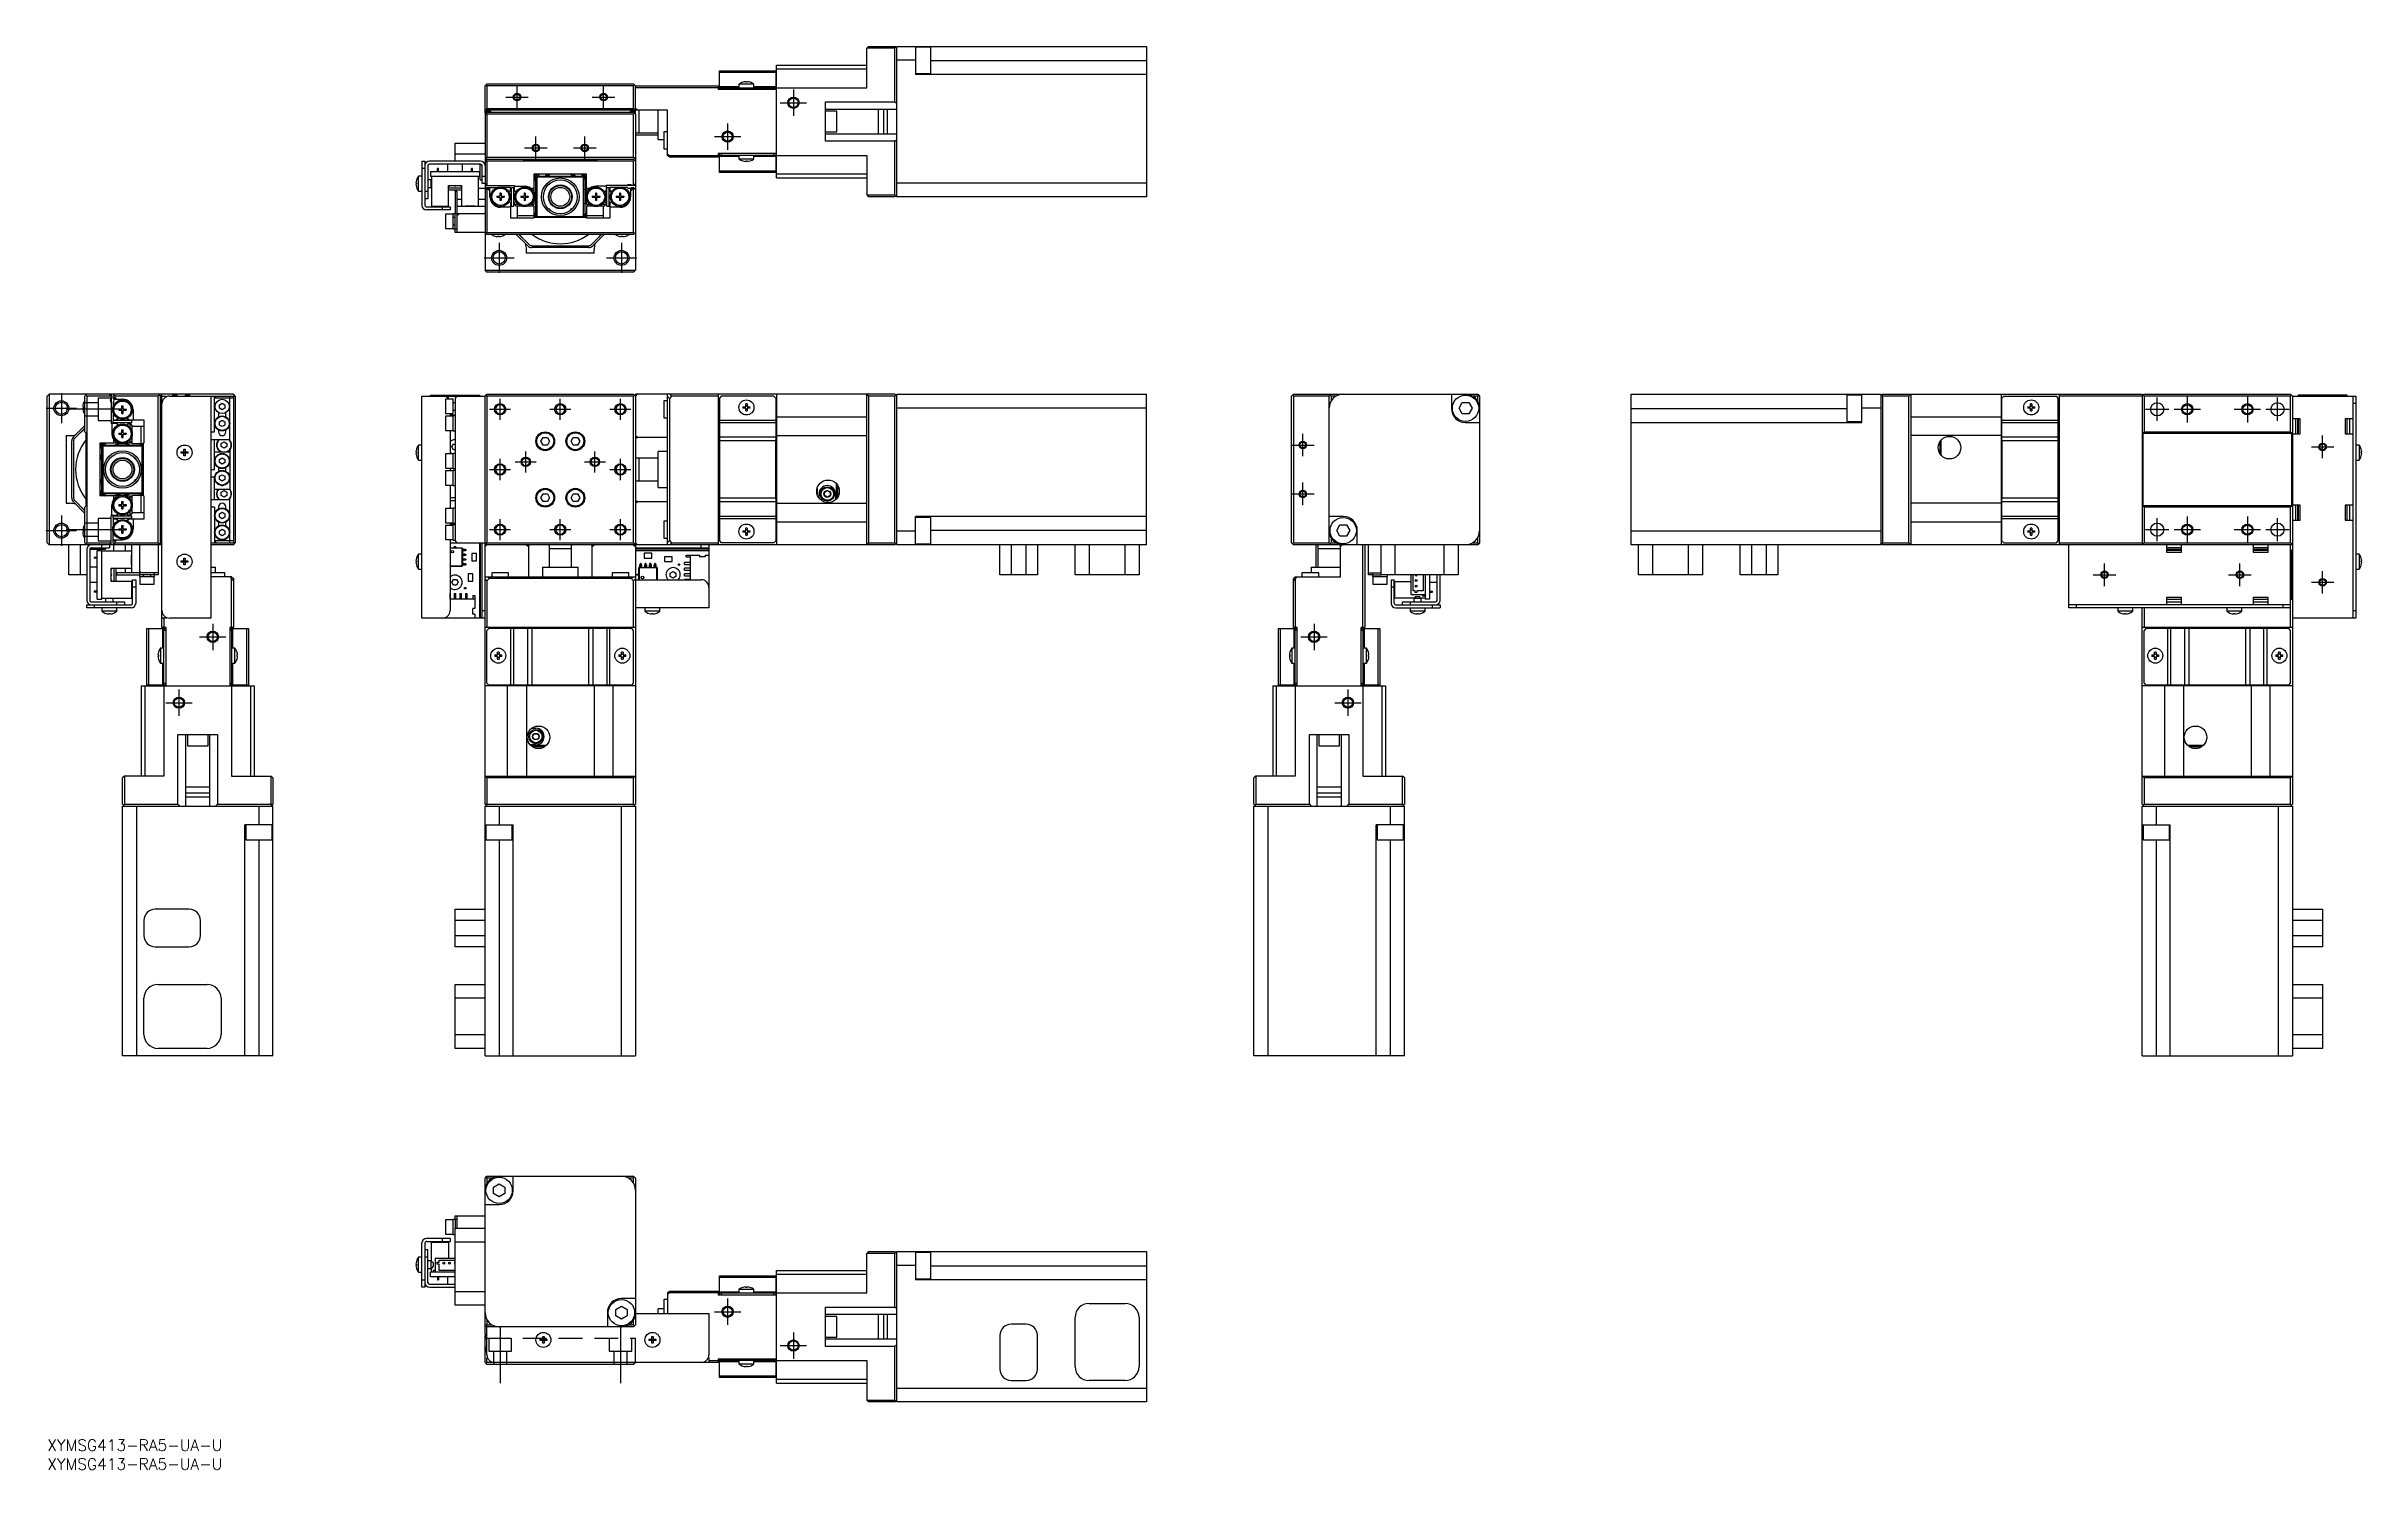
# Model space of a CAD drawing. Extents: x 0 to 615, y -8 to 370.
import ezdxf

# ---------------------------------------------------------------- set-up
doc = ezdxf.new("R2010")
doc.units = 0
doc.header["$LTSCALE"] = 0.5
doc.linetypes.add('CENTER', pattern=[50.8, 31.75, -6.35, 6.35, -6.35])
doc.linetypes.add('DASHED', pattern=[19.05, 12.7, -6.35])
for name, color, linetype in [('MSM_CENTER', 1, 'CENTER'), ('MSM_CONTINUOUS', 7, 'CONTINUOUS'), ('MSM_DASHED', 4, 'DASHED'), ('MSM_NARROW', 5, 'CONTINUOUS'), ('MSM_PART_NUMBER', 7, 'CONTINUOUS')]:
    doc.layers.add(name, color=color, linetype=linetype)
doc.styles.get("Standard").update_dxf_attribs({"font": 'txt.shx', "height": 1, "bigfont": 'bigfont.shx'})

# ---------------------------------------------------------------- blocks, each defined once
blk = doc.blocks.new('*U2')
at = {"layer": 'MSM_PART_NUMBER'}
blk.add_text('XYMSG413-RA5-UA-U', height=3, dxfattribs=at).set_placement((0, -3))
blk = doc.blocks.new('*U3')
at = {"layer": 'MSM_PART_NUMBER'}
blk.add_text('XYMSG413-RA5-UA-U', height=3, dxfattribs=at).set_placement((0, -8))

msp = doc.modelspace()

# ---------------------------------------------------------------- linework, layer by layer
at = {"layer": 'MSM_CENTER'}
for p, q in [((124.92, 353.92), (124.92, 359.92)), ((147.92, 353.92), (147.92, 359.92)), ((198.42, 358.92), (198.42, 351.92)), ((121.92, 356.92), (127.92, 356.92)), ((144.92, 356.92), (150.92, 356.92)), ((194.92, 355.42), (201.92, 355.42)), ((129.92, 340.42), (129.92, 346.42)), ((142.92, 340.42), (142.92, 346.42)), ((177.42, 346.42), (184.42, 346.42)), ((180.92, 349.92), (180.92, 342.92)), ((126.92, 343.42), (132.92, 343.42)), ((139.92, 343.42), (145.92, 343.42)), ((116.16, 314.16), (124.16, 314.16)), ((120.16, 318.16), (120.16, 310.16)), ((148.69, 314.16), (156.69, 314.16)), ((152.69, 318.16), (152.69, 310.16)), ((3.74, 278.19), (3.74, 270.19)), ((569.07, 277.42), (569.07, 270.42)), ((585.07, 277.42), (585.07, 270.42)), ((-0.26, 274.19), (7.74, 274.19)), ((20, 273.92), (5, 273.92)), ((117.62, 273.92), (123.22, 273.92)), ((120.42, 271.12), (120.42, 276.72)), ((133.62, 273.92), (139.22, 273.92)), ((136.42, 271.12), (136.42, 276.72)), ((149.62, 273.92), (155.22, 273.92)), ((152.42, 271.12), (152.42, 276.72)), ((557.97, 273.92), (564.17, 273.92)), ((561.07, 270.82), (561.07, 277.02)), ((565.57, 273.92), (572.57, 273.92)), ((581.57, 273.92), (588.57, 273.92)), ((589.97, 273.92), (596.17, 273.92)), ((593.07, 270.82), (593.07, 277.02)), ((333.88, 261.42), (333.88, 267.42)), ((605.07, 260.92), (605.07, 266.92)), ((120.42, 255.12), (120.42, 260.72)), ((124.42, 259.92), (130.02, 259.92)), ((127.22, 257.12), (127.22, 262.72)), ((142.82, 259.92), (148.42, 259.92)), ((145.62, 257.12), (145.62, 262.72)), ((152.42, 255.12), (152.42, 260.72)), ((330.88, 264.42), (336.88, 264.42)), ((602.07, 263.92), (608.07, 263.92)), ((117.62, 257.92), (123.22, 257.92)), ((149.62, 257.92), (155.22, 257.92)), ((333.88, 248.42), (333.88, 254.42)), ((330.88, 251.42), (336.88, 251.42)), ((-0.26, 241.66), (7.74, 241.66)), ((3.74, 245.66), (3.74, 237.66)), ((5, 241.92), (20, 241.92)), ((117.62, 241.92), (123.22, 241.92)), ((120.42, 239.12), (120.42, 244.72)), ((133.62, 241.92), (139.22, 241.92)), ((136.42, 239.12), (136.42, 244.72)), ((149.62, 241.92), (155.22, 241.92)), ((152.42, 239.12), (152.42, 244.72)), ((557.97, 241.92), (564.17, 241.92)), ((561.07, 238.82), (561.07, 245.02)), ((565.57, 241.92), (572.57, 241.92)), ((569.07, 245.42), (569.07, 238.42)), ((581.57, 241.92), (588.57, 241.92)), ((585.07, 245.42), (585.07, 238.42)), ((589.97, 241.92), (596.17, 241.92)), ((593.07, 238.82), (593.07, 245.02)), ((544.07, 229.92), (550.07, 229.92)), ((547.07, 226.92), (547.07, 232.92)), ((580.07, 229.92), (586.07, 229.92)), ((583.07, 226.92), (583.07, 232.92)), ((602.07, 227.92), (608.07, 227.92)), ((605.07, 224.92), (605.07, 230.92)), ((44, 216.92), (44, 209.92)), ((336.88, 216.92), (336.88, 209.92)), ((40.5, 213.42), (47.5, 213.42)), ((333.38, 213.42), (340.38, 213.42)), ((35, 199.42), (35, 192.42)), ((345.88, 199.42), (345.88, 192.42)), ((31.5, 195.92), (38.5, 195.92)), ((342.38, 195.92), (349.38, 195.92)), ((180.92, 37.5), (180.92, 30.5)), ((177.42, 34), (184.42, 34)), ((120.42, 30), (120.42, 15)), ((152.42, 30), (152.42, 15)), ((194.92, 25), (201.92, 25)), ((198.42, 28.5), (198.42, 21.5))]:
    msp.add_line(p, q, dxfattribs=at)
at = {"layer": 'MSM_CONTINUOUS'}
for p, q in [((218.42, 370.42), (217.92, 369.92)), ((217.92, 359.42), (217.92, 369.92)), ((225.42, 369.92), (217.92, 369.92)), ((218.42, 370.42), (225.42, 370.42)), ((225.92, 369.92), (225.42, 370.42)), ((225.42, 369.92), (225.67, 370.17)), ((225.42, 355.67), (225.42, 369.92)), ((225.92, 330.42), (225.92, 370.42)), ((225.92, 370.42), (292.32, 370.42)), ((230.92, 370.42), (230.92, 362.94)), ((234.92, 370.19), (230.92, 370.19)), ((234.92, 363.19), (234.92, 370.19)), ((292.32, 370.42), (292.32, 330.42)), ((178.72, 358.92), (178.72, 363.92)), ((178.72, 363.92), (193.72, 363.92)), ((193.72, 363.49), (178.72, 363.49)), ((193.72, 363.92), (193.72, 358.92)), ((193.92, 335.42), (193.92, 365.42)), ((193.92, 365.42), (217.92, 365.42)), ((193.92, 364.42), (217.92, 364.42)), ((230.92, 366.72), (225.92, 366.72)), ((234.92, 366.64), (292.32, 366.64)), ((116.92, 360.42), (116.42, 359.92)), ((116.42, 352.72), (116.42, 359.92)), ((116.92, 359.92), (116.67, 360.17)), ((116.92, 360.42), (155.92, 360.42)), ((116.92, 359.92), (116.92, 353.92)), ((155.92, 359.92), (116.92, 359.92)), ((156.42, 359.92), (155.92, 360.42)), ((156.17, 360.17), (155.92, 359.92)), ((155.92, 353.92), (155.92, 359.92)), ((156.42, 359.92), (178.42, 359.92)), ((156.42, 352.72), (156.42, 359.92)), ((178.42, 359.42), (156.42, 359.42)), ((178.42, 359.92), (178.42, 358.92)), ((193.92, 358.92), (178.42, 358.92)), ((178.72, 359.72), (183.92, 359.72)), ((178.72, 359.42), (193.72, 359.42)), ((179.22, 359.42), (179.22, 358.92)), ((187.92, 360.32), (183.92, 360.32)), ((183.92, 360.32), (183.92, 359.42)), ((184.99, 360.88), (184.97, 360.88)), ((185.72, 360.88), (185.72, 361.01)), ((186.12, 360.88), (185.72, 360.88)), ((186.12, 361.01), (186.12, 360.88)), ((186.87, 360.88), (186.85, 360.88)), ((187.92, 359.42), (187.92, 360.32)), ((187.92, 359.72), (193.72, 359.72)), ((193.22, 358.92), (193.22, 359.42)), ((193.92, 359.42), (217.92, 359.42)), ((230.92, 363.19), (234.92, 363.19)), ((292.32, 362.94), (230.92, 362.94)), ((116.42, 353.42), (116.92, 353.92)), ((164.92, 353.42), (116.42, 353.42)), ((116.42, 353.22), (117.82, 353.22)), ((116.92, 352.92), (116.42, 352.42)), ((116.52, 352.62), (116.42, 352.72)), ((116.42, 352.42), (116.42, 310.92)), ((116.52, 352.52), (116.52, 352.72)), ((116.92, 352.42), (116.67, 352.67)), ((117.52, 353.02), (116.82, 353.02)), ((116.82, 353.02), (116.82, 352.82)), ((116.92, 353.92), (155.92, 353.92)), ((116.92, 352.92), (155.92, 352.92)), ((155.92, 352.42), (116.92, 352.42)), ((116.92, 352.42), (116.92, 340.92)), ((117.52, 352.92), (117.52, 353.02)), ((117.82, 353.22), (117.82, 352.92)), ((156.42, 353.22), (155.02, 353.22)), ((155.02, 353.22), (155.02, 352.92)), ((156.02, 353.02), (155.32, 353.02)), ((155.32, 353.02), (155.32, 352.92)), ((155.92, 353.92), (156.42, 353.42)), ((156.42, 352.42), (155.92, 352.92)), ((156.17, 352.67), (155.92, 352.42)), ((155.92, 340.92), (155.92, 352.42)), ((156.02, 352.82), (156.02, 353.02)), ((156.32, 352.72), (156.32, 352.52)), ((156.42, 352.72), (156.32, 352.62)), ((156.92, 353.42), (156.42, 353.92)), ((156.42, 352.42), (156.42, 310.92)), ((157.42, 347.42), (157.42, 353.42)), ((162.42, 345.67), (162.42, 353.42)), ((164.92, 341.42), (164.92, 353.42)), ((206.92, 355.67), (225.42, 355.67)), ((206.92, 345.17), (206.92, 355.67)), ((225.92, 353.67), (206.92, 353.67)), ((209.92, 353.17), (206.92, 353.17)), ((209.92, 347.67), (209.92, 353.17)), ((220.92, 353.67), (220.92, 347.17)), ((222.42, 347.17), (222.42, 353.67)), ((223.42, 347.17), (223.42, 353.67)), ((225.92, 355.17), (225.42, 355.67)), ((156.42, 347.42), (162.42, 347.42)), ((156.42, 346.92), (162.42, 346.92)), ((162.42, 345.67), (163.92, 345.67)), ((163.92, 347.67), (163.92, 343.17)), ((164.92, 347.67), (163.92, 347.67)), ((206.92, 347.67), (209.92, 347.67)), ((206.92, 347.17), (225.92, 347.17)), ((225.42, 345.17), (206.92, 345.17)), ((225.42, 345.17), (225.92, 345.67)), ((225.42, 330.92), (225.42, 345.17)), ((99.62, 339.92), (100.42, 339.92)), ((99.62, 339.92), (99.62, 328.12)), ((100.42, 339.92), (100.42, 328.22)), ((101.22, 338.72), (101.22, 329.92)), ((115.22, 339.92), (101.62, 339.92)), ((115.22, 339.12), (101.62, 339.12)), ((106.42, 339.12), (106.42, 337.12)), ((108.42, 344.72), (116.42, 344.72)), ((108.42, 339.92), (108.42, 344.72)), ((116.42, 341.72), (108.42, 341.72)), ((110.42, 337.12), (110.42, 339.12)), ((115.12, 334.92), (115.12, 338.92)), ((115.57, 338.92), (115.12, 338.92)), ((115.62, 333.92), (115.62, 338.72)), ((116.42, 340.92), (116.92, 340.42)), ((116.92, 340.42), (116.42, 339.92)), ((116.67, 340.67), (116.92, 340.92)), ((116.92, 339.92), (116.67, 340.17)), ((116.92, 340.92), (155.92, 340.92)), ((116.92, 340.42), (155.92, 340.42)), ((116.92, 339.92), (116.92, 333.42)), ((155.92, 339.92), (116.92, 339.92)), ((126.42, 340.42), (126.77, 340.07)), ((126.77, 340.07), (146.07, 340.07)), ((146.07, 340.07), (146.42, 340.42)), ((155.92, 340.92), (156.17, 340.67)), ((155.92, 340.42), (156.42, 340.92)), ((155.92, 340.42), (156.42, 339.92)), ((156.17, 340.17), (155.92, 339.92)), ((155.92, 333.42), (155.92, 339.92)), ((163.92, 343.17), (164.92, 343.17)), ((164.92, 341.73), (165.53, 341.42)), ((165.42, 340.92), (164.92, 341.42)), ((178.42, 340.92), (165.42, 340.92)), ((165.53, 341.42), (178.42, 341.42)), ((165.53, 341.42), (166.03, 340.92)), ((193.92, 341.92), (178.42, 341.92)), ((178.42, 341.92), (178.42, 340.92)), ((178.72, 336.92), (178.72, 341.92)), ((193.72, 341.42), (178.72, 341.42)), ((183.92, 341.13), (178.72, 341.13)), ((179.22, 341.92), (179.22, 341.42)), ((183.92, 341.42), (183.92, 340.53)), ((183.92, 340.53), (187.92, 340.53)), ((184.97, 339.97), (184.99, 339.97)), ((185.72, 339.97), (186.12, 339.97)), ((185.72, 339.84), (185.72, 339.97)), ((186.12, 339.97), (186.12, 339.84)), ((186.85, 339.97), (186.87, 339.97)), ((187.92, 340.53), (187.92, 341.42)), ((193.72, 341.13), (187.92, 341.13)), ((193.22, 341.42), (193.22, 341.92)), ((193.72, 341.92), (193.72, 336.92)), ((193.92, 341.42), (217.92, 341.42)), ((217.92, 341.42), (217.92, 330.92)), ((98.03, 334.1), (98.15, 334.1)), ((98.15, 333.74), (98.03, 333.74)), ((98.15, 334.81), (98.15, 334.81)), ((98.15, 334.1), (98.15, 333.74)), ((98.15, 333.04), (98.15, 333.04)), ((98.72, 331.92), (98.72, 335.92)), ((99.62, 335.92), (98.72, 335.92)), ((100.42, 337.92), (99.62, 337.92)), ((102.12, 334.92), (101.22, 334.92)), ((101.22, 332.92), (102.12, 332.92)), ((101.92, 337.12), (101.92, 335.92)), ((101.92, 337.12), (114.92, 337.12)), ((101.92, 335.92), (114.92, 335.92)), ((102.12, 332.92), (102.12, 334.92)), ((102.17, 334.87), (102.12, 334.92)), ((102.12, 332.92), (102.17, 332.97)), ((102.17, 335.92), (102.17, 327.92)), ((103.8, 337.12), (103.8, 337.92)), ((104.05, 337.92), (103.8, 337.92)), ((104.05, 337.12), (104.05, 337.92)), ((106.67, 333.42), (110.17, 333.42)), ((106.67, 327.92), (106.67, 333.42)), ((110.17, 332.72), (106.67, 332.72)), ((110.17, 333.42), (110.17, 327.92)), ((113.05, 337.92), (112.8, 337.92)), ((112.8, 337.12), (112.8, 337.92)), ((113.05, 337.12), (113.05, 337.92)), ((114.67, 327.92), (114.67, 335.92)), ((114.67, 332.72), (116.42, 332.72)), ((114.92, 337.12), (114.92, 335.92)), ((115.12, 334.92), (115.62, 334.92)), ((115.62, 335.92), (116.42, 335.92)), ((116.42, 333.92), (115.62, 333.92)), ((116.42, 333.92), (116.92, 333.42)), ((116.42, 333.42), (124.22, 333.42)), ((116.92, 332.92), (116.42, 332.42)), ((116.92, 332.42), (116.67, 332.67)), ((116.92, 332.92), (119.81, 332.92)), ((117.72, 332.78), (117.22, 332.42)), ((117.72, 330.42), (117.72, 332.92)), ((123.22, 332.92), (121.24, 332.92)), ((123.22, 331.98), (123.22, 332.92)), ((123.42, 327.92), (123.42, 332.92)), ((123.42, 332.92), (124.02, 332.92)), ((124.02, 327.92), (124.02, 332.92)), ((124.22, 331.97), (124.22, 333.42)), ((124.22, 333.22), (126.92, 333.22)), ((128.52, 332.72), (129.42, 332.72)), ((143.42, 336.42), (129.42, 336.42)), ((129.42, 336.42), (129.42, 331.14)), ((129.92, 335.12), (130.22, 335.42)), ((129.92, 325.72), (129.92, 335.12)), ((130.42, 335.62), (130.22, 335.42)), ((130.22, 335.42), (130.22, 325.42)), ((130.42, 335.62), (130.72, 335.92)), ((142.42, 335.62), (130.42, 335.62)), ((130.72, 335.92), (142.12, 335.92)), ((142.12, 335.92), (142.42, 335.62)), ((142.62, 335.42), (142.42, 335.62)), ((142.62, 325.42), (142.62, 335.42)), ((142.62, 335.42), (142.92, 335.12)), ((142.92, 335.12), (142.92, 325.72)), ((143.42, 331.14), (143.42, 336.42)), ((143.42, 332.72), (144.33, 332.72)), ((148.62, 333.22), (145.92, 333.22)), ((156.42, 333.42), (148.62, 333.42)), ((148.62, 333.42), (148.62, 331.97)), ((148.82, 327.92), (148.82, 332.92)), ((148.82, 332.92), (149.42, 332.92)), ((149.42, 327.92), (149.42, 332.92)), ((151.61, 332.92), (149.62, 332.92)), ((149.62, 332.92), (149.62, 331.98)), ((154.16, 332.92), (153.04, 332.92)), ((155.12, 332.72), (155.12, 330.42)), ((155.62, 332.42), (155.18, 332.74)), ((155.48, 332.92), (155.92, 332.92)), ((155.92, 333.42), (156.42, 333.92)), ((155.92, 332.92), (156.42, 332.42)), ((156.17, 332.67), (155.92, 332.42)), ((178.72, 337.36), (193.72, 337.36)), ((193.72, 336.92), (178.72, 336.92)), ((217.92, 336.42), (193.92, 336.42)), ((193.92, 335.42), (217.92, 335.42)), ((225.92, 334.12), (292.32, 334.12)), ((98.72, 331.92), (99.62, 331.92)), ((100.42, 331.92), (101.22, 331.92)), ((101.22, 329.92), (100.42, 329.92)), ((107.12, 326.92), (100.82, 326.92)), ((100.92, 327.72), (107.12, 327.72)), ((102.17, 327.92), (106.67, 327.92)), ((105.12, 326.92), (105.12, 327.72)), ((110.17, 332.22), (106.67, 332.22)), ((107.12, 327.72), (107.12, 326.92)), ((108.42, 331.92), (108.42, 332.22)), ((108.42, 331.92), (108.92, 331.92)), ((108.42, 331.92), (108.42, 325.92)), ((108.92, 331.92), (108.92, 320.92)), ((110.17, 329.72), (108.92, 329.72)), ((108.92, 327.92), (116.42, 327.92)), ((111.17, 327.92), (111.17, 328.02)), ((111.17, 328.02), (113.67, 328.02)), ((111.97, 328.02), (111.97, 327.92)), ((112.35, 328.02), (112.35, 327.92)), ((112.5, 328.02), (112.5, 327.92)), ((112.87, 328.02), (112.87, 327.92)), ((113.67, 327.92), (113.67, 328.02)), ((116.42, 329.72), (114.67, 329.72)), ((117.22, 332.42), (116.92, 332.42)), ((116.92, 332.42), (116.92, 320.92)), ((117.22, 332.42), (117.72, 331.92)), ((119.52, 330.57), (120.32, 330.57)), ((119.52, 330.57), (119.52, 330.28)), ((119.52, 330.28), (120.32, 330.28)), ((120.05, 330.57), (120.05, 330.28)), ((120.67, 331.42), (120.38, 331.42)), ((120.38, 331.42), (120.38, 330.63)), ((120.38, 330.89), (120.67, 330.89)), ((120.38, 330.22), (120.38, 329.42)), ((120.38, 329.95), (120.67, 329.95)), ((120.67, 329.42), (120.38, 329.42)), ((123.22, 327.62), (120.52, 327.62)), ((120.67, 331.42), (120.67, 330.63)), ((120.67, 330.22), (120.67, 329.42)), ((120.73, 330.57), (121.52, 330.57)), ((120.73, 330.28), (121.52, 330.28)), ((120.99, 330.28), (120.99, 330.57)), ((121.52, 330.57), (121.52, 330.28)), ((122.96, 331.83), (123.22, 331.98)), ((123.22, 328.87), (122.96, 329.02)), ((123.22, 328.87), (123.22, 324.72)), ((123.42, 327.92), (124.02, 327.92)), ((124.22, 331.97), (124.45, 331.85)), ((124.52, 329.05), (124.22, 328.87)), ((124.22, 328.42), (124.22, 328.87)), ((124.22, 328.42), (125.26, 328.42)), ((124.72, 327.92), (124.22, 328.42)), ((126.21, 327.92), (124.72, 327.92)), ((124.97, 327.92), (124.97, 324.72)), ((125.92, 330.57), (126.72, 330.57)), ((125.92, 330.57), (125.92, 330.28)), ((125.92, 330.28), (126.72, 330.28)), ((126.45, 330.57), (126.45, 330.28)), ((127.07, 331.42), (126.78, 331.42)), ((126.78, 331.42), (126.78, 330.63)), ((126.78, 330.89), (127.07, 330.89)), ((126.78, 330.22), (126.78, 329.42)), ((126.78, 329.95), (127.07, 329.95)), ((127.07, 329.42), (126.78, 329.42)), ((127.07, 331.42), (127.07, 330.63)), ((127.07, 330.22), (127.07, 329.42)), ((127.13, 330.57), (127.92, 330.57)), ((127.13, 330.28), (127.92, 330.28)), ((127.39, 330.28), (127.39, 330.57)), ((129.47, 327.92), (127.64, 327.92)), ((127.92, 330.57), (127.92, 330.28)), ((128.58, 328.42), (129.42, 328.42)), ((129.42, 328.42), (128.92, 327.92)), ((129.42, 332.22), (129.07, 332.22)), ((129.42, 329.71), (129.42, 328.42)), ((129.47, 324.92), (129.47, 327.92)), ((133.26, 327.22), (133.45, 327.22)), ((133.67, 327), (133.45, 327.22)), ((133.67, 327), (133.5, 327)), ((133.67, 326.86), (133.67, 327)), ((133.67, 326.86), (133.67, 326.86)), ((139.4, 327.22), (139.17, 327)), ((139.34, 327), (139.17, 327)), ((139.17, 327), (139.17, 326.86)), ((139.4, 327.22), (139.59, 327.22)), ((145.21, 327.92), (143.37, 327.92)), ((143.37, 327.92), (143.37, 324.92)), ((143.78, 332.22), (143.42, 332.22)), ((143.42, 328.42), (143.42, 329.71)), ((143.92, 327.92), (143.42, 328.42)), ((143.42, 328.42), (144.26, 328.42)), ((144.92, 330.57), (145.72, 330.57)), ((144.92, 330.57), (144.92, 330.28)), ((144.92, 330.28), (145.72, 330.28)), ((145.45, 330.57), (145.45, 330.28)), ((146.07, 331.42), (145.78, 331.42)), ((145.78, 331.42), (145.78, 330.63)), ((145.78, 330.89), (146.07, 330.89)), ((145.78, 330.22), (145.78, 329.42)), ((145.78, 329.95), (146.07, 329.95)), ((146.07, 329.42), (145.78, 329.42)), ((146.07, 331.42), (146.07, 330.63)), ((146.07, 330.22), (146.07, 329.42)), ((146.13, 330.57), (146.92, 330.57)), ((146.13, 330.28), (146.92, 330.28)), ((146.39, 330.28), (146.39, 330.57)), ((148.12, 327.92), (146.64, 327.92)), ((146.92, 330.57), (146.92, 330.28)), ((147.58, 328.42), (148.62, 328.42)), ((147.87, 324.72), (147.87, 327.92)), ((148.62, 328.42), (148.12, 327.92)), ((148.33, 329.05), (148.62, 328.87)), ((148.62, 331.97), (148.4, 331.85)), ((148.62, 328.87), (148.62, 328.42)), ((148.82, 327.92), (149.42, 327.92)), ((149.62, 331.98), (149.88, 331.83)), ((149.88, 329.02), (149.62, 328.87)), ((149.62, 328.87), (149.62, 324.72)), ((152.32, 327.62), (149.62, 327.62)), ((151.32, 330.57), (152.12, 330.57)), ((151.32, 330.57), (151.32, 330.28)), ((151.32, 330.28), (152.12, 330.28)), ((151.85, 330.57), (151.85, 330.28)), ((152.47, 331.42), (152.18, 331.42)), ((152.18, 331.42), (152.18, 330.63)), ((152.18, 330.89), (152.47, 330.89)), ((152.18, 330.22), (152.18, 329.42)), ((152.18, 329.95), (152.47, 329.95)), ((152.47, 329.42), (152.18, 329.42)), ((152.47, 331.42), (152.47, 330.63)), ((152.47, 330.22), (152.47, 329.42)), ((152.53, 330.57), (153.32, 330.57)), ((152.53, 330.28), (153.32, 330.28)), ((152.79, 330.28), (152.79, 330.57)), ((153.32, 330.57), (153.32, 330.28)), ((155.12, 331.92), (155.62, 332.42)), ((155.92, 332.42), (155.62, 332.42)), ((155.92, 320.92), (155.92, 332.42)), ((217.92, 330.92), (225.42, 330.92)), ((217.92, 330.92), (218.42, 330.42)), ((225.42, 330.42), (218.42, 330.42)), ((225.67, 330.67), (225.42, 330.92)), ((225.42, 330.42), (225.92, 330.92)), ((292.32, 330.42), (225.92, 330.42)), ((105.92, 325.82), (105.92, 322.02)), ((107.92, 325.82), (105.92, 325.82)), ((105.92, 322.02), (107.92, 322.02)), ((107.92, 321.92), (107.92, 325.92)), ((116.42, 325.92), (107.92, 325.92)), ((108.42, 324.92), (107.92, 324.92)), ((107.92, 322.92), (108.42, 322.92)), ((107.92, 321.92), (108.92, 321.92)), ((108.42, 321.92), (108.42, 325.92)), ((108.42, 320.92), (108.42, 321.92)), ((116.42, 320.92), (108.42, 320.92)), ((108.92, 325.42), (109.42, 325.92)), ((116.42, 320.92), (116.92, 320.42)), ((116.67, 320.67), (116.92, 320.92)), ((116.92, 320.92), (155.92, 320.92)), ((155.92, 320.42), (116.92, 320.42)), ((129.42, 324.72), (123.22, 324.72)), ((127.78, 317.36), (124.71, 320.42)), ((124.97, 325.42), (129.47, 325.42)), ((125.42, 320.42), (128.13, 317.72)), ((129.42, 324.72), (129.42, 324.92)), ((143.42, 324.92), (129.42, 324.92)), ((130.22, 325.42), (129.92, 325.72)), ((130.22, 325.42), (130.42, 325.22)), ((130.72, 324.92), (130.42, 325.22)), ((130.42, 325.22), (142.42, 325.22)), ((142.42, 325.22), (142.12, 324.92)), ((142.42, 325.22), (142.62, 325.42)), ((142.92, 325.72), (142.62, 325.42)), ((143.37, 325.42), (147.87, 325.42)), ((143.42, 324.72), (143.42, 324.92)), ((149.62, 324.72), (143.42, 324.72)), ((144.71, 317.72), (147.42, 320.42)), ((148.13, 320.42), (145.07, 317.36)), ((156.42, 320.92), (155.92, 320.42)), ((155.92, 320.92), (156.17, 320.67)), ((118.97, 319.97), (118.99, 319.97)), ((119.72, 319.97), (120.12, 319.97)), ((119.72, 319.84), (119.72, 319.97)), ((120.12, 319.97), (120.12, 319.84)), ((120.85, 319.97), (120.87, 319.97)), ((127.42, 315.42), (127.42, 316.42)), ((145.42, 315.42), (127.42, 315.42)), ((128.84, 317.42), (144.01, 317.42)), ((144.01, 316.92), (128.84, 316.92)), ((145.42, 315.42), (145.42, 316.42)), ((151.97, 319.97), (151.99, 319.97)), ((152.72, 319.97), (153.12, 319.97)), ((152.72, 319.84), (152.72, 319.97)), ((153.12, 319.97), (153.12, 319.84)), ((153.85, 319.97), (153.87, 319.97)), ((116.92, 310.42), (116.42, 310.92)), ((116.42, 310.92), (156.42, 310.92)), ((155.92, 310.42), (116.92, 310.42)), ((156.42, 310.92), (155.92, 310.42)), ((0, 277.42), (0.5, 277.92)), ((0, 238.42), (0, 277.42)), ((0.5, 277.92), (0.5, 237.92)), ((49.5, 277.92), (0.5, 277.92)), ((10, 277.42), (10.5, 277.92)), ((10, 267.92), (10, 277.42)), ((10.25, 277.67), (10.5, 277.42)), ((10.5, 277.42), (10.5, 238.42)), ((17, 277.42), (10.5, 277.42)), ((17, 277.42), (16.5, 277.92)), ((17, 277.92), (17, 270.12)), ((17.5, 277.42), (18, 277.92)), ((17.5, 276.98), (17.5, 277.42)), ((18, 277.12), (17.69, 276.68)), ((17.75, 277.67), (18, 277.42)), ((18, 277.42), (18, 277.12)), ((29.5, 277.42), (18, 277.42)), ((18.5, 276.62), (18, 277.12)), ((30, 277.42), (29.5, 277.92)), ((29.5, 277.42), (29.75, 277.67)), ((29.5, 238.42), (29.5, 277.42)), ((30.5, 277.92), (30, 277.42)), ((30, 277.42), (30, 238.42)), ((30.25, 277.67), (30.5, 277.42)), ((30.5, 277.42), (31.7, 277.42)), ((30.5, 215.92), (30.5, 277.42)), ((31.7, 277.42), (31.7, 277.26)), ((32.5, 277.42), (49.5, 277.42)), ((33.3, 277.42), (33.3, 277.72)), ((33.3, 277.72), (34.5, 277.72)), ((34.5, 277.42), (34.5, 277.72)), ((36.5, 277.42), (37, 277.92)), ((37, 277.92), (37, 277.42)), ((37.2, 277.92), (37.2, 277.42)), ((37.4, 277.52), (37.4, 277.42)), ((37.6, 277.52), (37.4, 277.52)), ((38, 277.92), (37.5, 277.42)), ((37.7, 277.92), (37.8, 277.82)), ((37.7, 277.82), (37.9, 277.82)), ((37.75, 277.67), (38, 277.42)), ((43.5, 277.42), (43.5, 218.42)), ((44.5, 267.92), (44.5, 277.42)), ((44.5, 276.92), (45, 277.42)), ((48.5, 265.75), (48.5, 277.42)), ((50, 277.42), (49.5, 277.92)), ((49.5, 277.42), (49.75, 277.67)), ((49.5, 277.42), (49.5, 238.42)), ((50, 277.42), (50, 238.42)), ((99.62, 218.42), (99.62, 277.42)), ((99.62, 277.42), (116.42, 277.42)), ((101.92, 277.42), (101.92, 277.72)), ((101.92, 277.72), (114.92, 277.72)), ((106.67, 276.69), (106.67, 277.42)), ((108.92, 277.42), (108.42, 276.92)), ((114.92, 277.72), (114.92, 277.42)), ((116.42, 277.42), (116.92, 277.92)), ((116.42, 168.92), (116.42, 277.42)), ((116.92, 277.42), (116.67, 277.67)), ((116.92, 277.92), (155.92, 277.92)), ((116.92, 277.42), (116.92, 238.42)), ((155.92, 277.42), (116.92, 277.42)), ((155.92, 277.92), (156.42, 277.42)), ((156.17, 277.67), (155.92, 277.42)), ((155.92, 238.42), (155.92, 277.42)), ((156.42, 277.42), (156.92, 277.92)), ((225.42, 277.92), (156.42, 277.92)), ((156.42, 277.92), (156.42, 168.92)), ((164.92, 237.92), (164.92, 277.92)), ((165.42, 276.81), (164.92, 277.31)), ((166.03, 277.42), (165.42, 276.81)), ((165.53, 277.92), (166.03, 277.42)), ((178.42, 277.42), (166.03, 277.42)), ((178.42, 277.92), (178.42, 237.92)), ((179.22, 277.42), (178.72, 276.92)), ((193.22, 277.42), (179.22, 277.42)), ((193.72, 276.92), (193.22, 277.42)), ((193.92, 277.92), (193.92, 237.92)), ((217.92, 237.92), (217.92, 277.92)), ((217.92, 277.92), (218.42, 277.42)), ((225.42, 277.42), (218.42, 277.42)), ((218.42, 277.42), (218.42, 238.42)), ((225.92, 277.42), (225.42, 277.92)), ((225.42, 277.42), (225.67, 277.67)), ((225.42, 238.42), (225.42, 277.42)), ((225.92, 237.92), (225.92, 277.92)), ((225.92, 277.92), (292.32, 277.92)), ((292.32, 237.92), (292.32, 277.92)), ((331.38, 277.92), (330.88, 277.42)), ((330.88, 238.42), (330.88, 277.42)), ((331.13, 277.67), (331.38, 277.42)), ((331.38, 277.92), (380.38, 277.92)), ((331.38, 277.42), (331.38, 238.42)), ((340.88, 277.42), (331.38, 277.42)), ((340.88, 277.42), (341.38, 277.92)), ((340.88, 238.42), (340.88, 277.42)), ((341.38, 277.42), (341.13, 277.67)), ((341.38, 277.42), (341.38, 276.08)), ((342.72, 277.42), (341.38, 277.42)), ((373.39, 277.92), (373.39, 274.13)), ((380.38, 277.42), (379.03, 277.42)), ((380.38, 277.92), (380.88, 277.42)), ((380.63, 277.67), (380.38, 277.42)), ((380.38, 276.08), (380.38, 277.42)), ((380.88, 277.42), (380.88, 238.42)), ((421.17, 237.92), (421.17, 277.92)), ((421.17, 277.92), (487.57, 277.92)), ((478.57, 277.69), (478.57, 270.69)), ((482.57, 277.69), (478.57, 277.69)), ((482.57, 270.43), (482.57, 277.92)), ((487.57, 277.92), (487.57, 237.92)), ((488.07, 277.92), (487.57, 277.42)), ((487.82, 277.67), (488.07, 277.42)), ((488.07, 277.92), (557.07, 277.92)), ((488.07, 277.42), (488.07, 238.42)), ((495.07, 277.42), (488.07, 277.42)), ((495.07, 277.42), (495.57, 277.92)), ((495.07, 238.42), (495.07, 277.42)), ((495.57, 277.92), (495.57, 237.92)), ((519.57, 277.92), (519.57, 237.92)), ((520.27, 277.42), (519.77, 276.92)), ((520.27, 277.42), (534.27, 277.42)), ((534.77, 276.92), (534.27, 277.42)), ((535.07, 237.92), (535.07, 277.92)), ((557.07, 277.42), (535.07, 277.42)), ((557.07, 277.92), (557.07, 237.92)), ((557.07, 277.42), (557.57, 277.92)), ((557.32, 277.67), (557.57, 277.42)), ((557.57, 277.92), (596.57, 277.92)), ((596.57, 277.42), (557.57, 277.42)), ((557.57, 277.42), (557.57, 267.92)), ((596.57, 277.92), (597.07, 277.42)), ((596.57, 277.42), (596.82, 277.67)), ((596.57, 267.92), (596.57, 277.42)), ((597.07, 277.42), (613.87, 277.42)), ((597.07, 277.42), (597.07, 168.92)), ((598.57, 277.72), (598.57, 277.42)), ((611.57, 277.72), (598.57, 277.72)), ((611.57, 277.42), (611.57, 277.72)), ((613.07, 277.42), (613.07, 218.42)), ((613.87, 277.42), (613.87, 218.42)), ((9.41, 274.62), (9.54, 274.62)), ((9.54, 274.22), (9.41, 274.22)), ((9.54, 275.37), (9.54, 275.35)), ((9.54, 274.62), (9.54, 274.22)), ((9.54, 273.49), (9.54, 273.47)), ((17.5, 275.66), (17.5, 274.54)), ((17.5, 273.11), (17.5, 271.12)), ((17.5, 271.12), (18.45, 271.12)), ((17.5, 270.32), (17.5, 270.92)), ((22.5, 270.92), (17.5, 270.92)), ((17.7, 276.62), (20, 276.62)), ((18.45, 271.12), (18.6, 271.38)), ((19, 273.97), (19.79, 273.97)), ((19, 273.97), (19, 273.68)), ((19, 273.68), (19.79, 273.68)), ((19.53, 273.68), (19.53, 273.97)), ((19.85, 274.82), (20.14, 274.82)), ((19.85, 274.03), (19.85, 274.82)), ((20.14, 274.29), (19.85, 274.29)), ((19.85, 272.82), (19.85, 273.62)), ((19.85, 273.35), (20.14, 273.35)), ((19.85, 272.82), (20.14, 272.82)), ((20.14, 274.03), (20.14, 274.82)), ((20.14, 272.82), (20.14, 273.62)), ((20.2, 273.97), (21, 273.97)), ((20.2, 273.68), (21, 273.68)), ((20.47, 273.68), (20.47, 273.97)), ((21, 273.97), (21, 273.68)), ((21.4, 271.38), (21.55, 271.12)), ((21.55, 271.12), (25.7, 271.12)), ((22.5, 270.32), (22.5, 270.92)), ((22.8, 273.82), (22.8, 271.12)), ((25.7, 271.12), (25.7, 264.92)), ((49.5, 276.92), (44.5, 276.92)), ((45.5, 273.06), (45.5, 271.9)), ((45.75, 275.11), (46.5, 275.54)), ((45.75, 274.24), (45.75, 275.11)), ((46.5, 273.81), (45.75, 274.24)), ((45.75, 270.61), (46.5, 271.04)), ((46.5, 275.54), (47.25, 275.11)), ((47.25, 274.24), (46.5, 273.81)), ((46.5, 271.04), (47.25, 270.61)), ((47.25, 275.11), (47.25, 274.24)), ((47.5, 271.9), (47.5, 273.06)), ((105.92, 276.57), (105.92, 272.77)), ((107.92, 276.57), (105.92, 276.57)), ((105.92, 272.77), (107.92, 272.77)), ((105.92, 272.07), (105.92, 268.27)), ((107.92, 272.07), (105.92, 272.07)), ((107.12, 272.77), (107.12, 272.07)), ((107.12, 272.42), (108.42, 272.42)), ((107.92, 272.77), (107.92, 276.57)), ((108.42, 275.67), (107.92, 275.67)), ((107.92, 273.67), (108.42, 273.67)), ((107.92, 268.17), (107.92, 272.17)), ((108.42, 272.17), (107.92, 272.17)), ((108.42, 276.92), (108.42, 238.92)), ((163.92, 276.17), (163.92, 271.67)), ((164.92, 276.17), (163.92, 276.17)), ((163.92, 271.67), (164.92, 271.67)), ((165.42, 276.81), (165.42, 239.03)), ((178.72, 276.92), (178.72, 238.92)), ((178.72, 271.04), (193.72, 271.04)), ((184.99, 274.62), (185.72, 274.62)), ((185.72, 274.22), (184.99, 274.22)), ((185.72, 274.62), (185.72, 275.35)), ((185.72, 273.49), (185.72, 274.22)), ((186.12, 275.35), (186.12, 274.62)), ((186.12, 274.62), (186.85, 274.62)), ((186.85, 274.22), (186.12, 274.22)), ((186.12, 274.22), (186.12, 273.49)), ((193.72, 276.92), (193.72, 238.92)), ((193.92, 271.92), (217.92, 271.92)), ((292.32, 274.22), (225.92, 274.22)), ((375.41, 274.19), (376.27, 275.69)), ((376.27, 272.69), (375.41, 274.19)), ((376.27, 275.69), (378.01, 275.69)), ((378.01, 272.69), (376.27, 272.69)), ((378.01, 275.69), (378.87, 274.19)), ((378.87, 274.19), (378.01, 272.69)), ((421.17, 274.13), (478.57, 274.13)), ((487.57, 274.22), (482.57, 274.22)), ((495.57, 271.92), (519.57, 271.92)), ((519.77, 272.17), (519.57, 272.17)), ((519.77, 238.92), (519.77, 276.92)), ((519.77, 271.04), (534.77, 271.04)), ((526.64, 274.62), (527.37, 274.62)), ((527.37, 274.22), (526.64, 274.22)), ((527.37, 274.62), (527.37, 275.35)), ((527.37, 273.49), (527.37, 274.22)), ((527.77, 275.35), (527.77, 274.62)), ((527.77, 274.62), (528.5, 274.62)), ((527.77, 274.22), (527.77, 273.49)), ((528.5, 274.22), (527.77, 274.22)), ((534.77, 238.92), (534.77, 276.92)), ((535.07, 272.17), (534.77, 272.17)), ((535.07, 271.67), (534.77, 271.67)), ((560.87, 275.66), (561.27, 275.66)), ((592.87, 275.66), (593.27, 275.66)), ((599.07, 271.42), (597.07, 271.42)), ((597.87, 271.42), (597.87, 267.42)), ((598.37, 271.42), (598.37, 267.42)), ((598.57, 271.42), (598.57, 267.42)), ((599.07, 267.42), (599.07, 271.42)), ((611.07, 271.42), (611.07, 267.42)), ((613.07, 271.42), (611.07, 271.42)), ((611.57, 267.42), (611.57, 271.42)), ((612.27, 267.42), (612.27, 271.42)), ((613.87, 275.42), (613.07, 275.42)), ((5, 266.92), (5, 248.92)), ((5, 266.92), (6, 266.92)), ((6.5, 250.34), (6.5, 265.51)), ((6.94, 266.57), (10, 269.63)), ((7, 265.51), (7, 250.34)), ((10, 268.92), (7.29, 266.22)), ((10.35, 267.57), (10, 267.92)), ((10.35, 248.27), (10.35, 267.57)), ((19.29, 264.92), (14, 264.92)), ((14, 264.92), (14, 250.92)), ((18.45, 270.12), (17, 270.12)), ((17.2, 270.12), (17.2, 267.42)), ((22.5, 270.32), (17.5, 270.32)), ((17.7, 264.92), (17.7, 265.83)), ((18.2, 265.28), (18.2, 264.92)), ((18.45, 270.12), (18.58, 269.9)), ((19, 267.57), (19.79, 267.57)), ((19, 267.57), (19, 267.28)), ((19, 267.28), (19.79, 267.28)), ((19.53, 267.28), (19.53, 267.57)), ((19.85, 268.42), (20.14, 268.42)), ((19.85, 267.63), (19.85, 268.42)), ((20.14, 267.89), (19.85, 267.89)), ((19.85, 266.42), (19.85, 267.22)), ((19.85, 266.95), (20.14, 266.95)), ((19.85, 266.42), (20.14, 266.42)), ((20.14, 267.63), (20.14, 268.42)), ((20.14, 266.42), (20.14, 267.22)), ((20.2, 267.57), (21, 267.57)), ((20.2, 267.28), (21, 267.28)), ((20.47, 267.28), (20.47, 267.57)), ((22, 264.92), (20.71, 264.92)), ((21, 267.57), (21, 267.28)), ((21.38, 269.83), (21.55, 270.12)), ((21.55, 270.12), (22, 270.12)), ((22, 269.08), (22, 270.12)), ((22, 270.12), (22.5, 269.62)), ((22, 264.92), (22, 265.76)), ((22.5, 265.42), (22, 264.92)), ((22.5, 269.62), (22.5, 268.14)), ((25.7, 269.37), (22.5, 269.37)), ((22.5, 266.71), (22.5, 264.87)), ((22.5, 264.87), (25.5, 264.87)), ((25, 264.87), (25, 269.37)), ((25.5, 264.92), (25.5, 250.92)), ((25.7, 264.92), (25.5, 264.92)), ((43.5, 267.92), (44.5, 267.92)), ((43.5, 265.92), (48.5, 265.92)), ((44.5, 257.92), (44.5, 265.92)), ((45.5, 268.44), (45.5, 267.92)), ((45.75, 269.74), (45.75, 270.61)), ((46.5, 269.31), (45.75, 269.74)), ((46.25, 264.86), (47, 265.29)), ((46.25, 263.99), (46.25, 264.86)), ((47.25, 269.74), (46.5, 269.31)), ((47, 265.29), (47.75, 264.86)), ((47.25, 270.61), (47.25, 269.74)), ((47.5, 267.92), (47.5, 268.44)), ((47.75, 264.86), (47.75, 263.99)), ((105.92, 268.27), (107.92, 268.27)), ((107.12, 268.27), (107.12, 262.07)), ((107.12, 268.26), (107.92, 268.26)), ((107.92, 268.17), (108.42, 268.17)), ((131.27, 265.42), (131.84, 266.42)), ((131.84, 264.42), (131.27, 265.42)), ((131.84, 266.42), (133, 266.42)), ((133, 266.42), (133.58, 265.42)), ((133.58, 265.42), (133, 264.42)), ((139.27, 265.42), (139.84, 266.42)), ((139.84, 264.42), (139.27, 265.42)), ((139.84, 266.42), (141, 266.42)), ((141, 266.42), (141.58, 265.42)), ((141.58, 265.42), (141, 264.42)), ((156.92, 266.41), (156.42, 266.91)), ((156.42, 266.23), (156.92, 266.41)), ((164.92, 266.41), (156.92, 266.41)), ((178.72, 267.92), (178.42, 267.92)), ((178.42, 266.17), (178.72, 266.17)), ((193.72, 270.34), (178.72, 270.34)), ((178.72, 266.57), (193.72, 266.57)), ((193.72, 265.51), (178.72, 265.51)), ((193.92, 267.92), (193.72, 267.92)), ((193.76, 265.8), (193.72, 265.8)), ((193.76, 250.04), (193.76, 265.8)), ((193.92, 265.2), (193.76, 265.2)), ((193.92, 266.92), (217.92, 266.92)), ((377.09, 270.43), (380.88, 270.43)), ((421.17, 270.43), (482.57, 270.43)), ((478.57, 270.69), (482.57, 270.69)), ((519.57, 266.92), (495.57, 266.92)), ((503.37, 262.06), (503.37, 265.38)), ((503.67, 261.68), (503.67, 265.76)), ((519.77, 268.92), (519.57, 268.92)), ((519.77, 267.92), (519.57, 267.92)), ((519.74, 265.2), (519.57, 265.2)), ((519.74, 265.8), (519.74, 250.04)), ((519.77, 265.8), (519.74, 265.8)), ((534.77, 270.34), (519.77, 270.34)), ((519.77, 266.57), (534.77, 266.57)), ((534.77, 265.51), (519.77, 265.51)), ((534.77, 266.17), (535.07, 266.17)), ((557.57, 267.92), (557.22, 267.57)), ((557.22, 267.57), (557.22, 248.27)), ((557.22, 267.57), (596.92, 267.57)), ((557.57, 267.92), (596.57, 267.92)), ((596.92, 267.57), (596.57, 267.92)), ((596.92, 248.27), (596.92, 267.57)), ((597.07, 267.42), (599.07, 267.42)), ((611.07, 267.42), (613.07, 267.42)), ((14.5, 263.62), (14.8, 263.92)), ((14.5, 252.22), (14.5, 263.62)), ((15, 264.12), (14.8, 263.92)), ((14.8, 263.92), (14.8, 251.92)), ((15, 264.12), (15.3, 264.42)), ((25, 264.12), (15, 264.12)), ((15.3, 264.42), (24.7, 264.42)), ((23.2, 260.9), (23.2, 261.09)), ((23.2, 260.9), (23.42, 260.67)), ((23.42, 260.84), (23.42, 260.67)), ((23.42, 260.67), (23.56, 260.67)), ((23.56, 260.67), (23.56, 260.67)), ((24.7, 264.42), (25, 264.12)), ((25.2, 263.92), (25, 264.12)), ((25.2, 251.92), (25.2, 263.92)), ((25.2, 263.92), (25.5, 263.62)), ((35.61, 262.6), (36.32, 262.6)), ((35.61, 262.24), (35.61, 262.6)), ((36.32, 262.24), (35.61, 262.24)), ((36.32, 263.31), (36.68, 263.31)), ((36.32, 262.6), (36.32, 263.31)), ((36.33, 262.59), (36.32, 262.6)), ((36.33, 262.25), (36.32, 262.24)), ((36.32, 261.54), (36.32, 262.24)), ((36.68, 261.54), (36.32, 261.54)), ((36.33, 262.59), (36.67, 262.59)), ((36.33, 262.25), (36.33, 262.59)), ((36.67, 262.25), (36.33, 262.25)), ((36.67, 262.59), (36.68, 262.6)), ((36.67, 262.59), (36.67, 262.25)), ((36.67, 262.25), (36.68, 262.24)), ((36.68, 263.31), (36.68, 262.6)), ((36.68, 262.6), (37.39, 262.6)), ((36.68, 262.24), (36.68, 261.54)), ((37.39, 262.24), (36.68, 262.24)), ((37.39, 262.6), (37.39, 262.24)), ((44.5, 262.62), (48.5, 262.62)), ((45.75, 260.61), (46.5, 261.04)), ((45.75, 259.74), (45.75, 260.61)), ((46.5, 259.31), (45.75, 259.74)), ((47, 263.56), (46.25, 263.99)), ((46.5, 261.04), (47.25, 260.61)), ((47.25, 259.74), (46.5, 259.31)), ((47.75, 263.99), (47, 263.56)), ((47.25, 260.61), (47.25, 259.74)), ((48.5, 263.1), (48.5, 252.62)), ((98.03, 262.6), (98.15, 262.6)), ((98.15, 262.24), (98.03, 262.24)), ((98.15, 263.31), (98.15, 263.31)), ((98.15, 262.6), (98.15, 262.24)), ((98.15, 261.54), (98.15, 261.53)), ((98.72, 260.42), (98.72, 264.42)), ((99.62, 264.42), (98.72, 264.42)), ((98.72, 260.42), (99.62, 260.42)), ((105.92, 262.07), (105.92, 258.27)), ((107.92, 262.07), (105.92, 262.07)), ((107.56, 263.92), (107.99, 264.67)), ((107.99, 263.17), (107.56, 263.92)), ((107.92, 258.17), (107.92, 262.17)), ((108.42, 262.17), (107.92, 262.17)), ((107.99, 264.67), (108.42, 264.67)), ((108.42, 263.17), (107.99, 263.17)), ((133, 264.42), (131.84, 264.42)), ((141, 264.42), (139.84, 264.42)), ((162.42, 260.92), (156.42, 260.92)), ((157.42, 254.92), (157.42, 260.92)), ((162.42, 253.17), (162.42, 262.67)), ((164.92, 262.67), (162.42, 262.67)), ((178.62, 262.92), (178.42, 262.72)), ((178.62, 262.92), (178.62, 252.92)), ((178.72, 262.92), (178.62, 262.92)), ((193.72, 264.75), (193.76, 264.75)), ((193.72, 264.16), (193.76, 264.16)), ((193.92, 262.7), (193.76, 262.7)), ((193.76, 260.2), (193.92, 260.2)), ((508.77, 263.14), (508.81, 263.14)), ((508.77, 262.95), (508.77, 263.14)), ((519.57, 262.7), (519.74, 262.7)), ((519.57, 260.2), (519.74, 260.2)), ((519.77, 264.75), (519.74, 264.75)), ((519.77, 264.16), (519.74, 264.16)), ((534.87, 262.92), (534.77, 262.92)), ((534.87, 252.92), (534.87, 262.92)), ((535.07, 262.72), (534.87, 262.92)), ((614.77, 264.42), (613.87, 264.42)), ((613.87, 260.42), (614.77, 260.42)), ((614.77, 264.42), (614.77, 260.42)), ((615.34, 263.31), (615.34, 263.31)), ((615.34, 262.6), (615.46, 262.6)), ((615.34, 262.24), (615.34, 262.6)), ((615.46, 262.24), (615.34, 262.24)), ((615.34, 261.53), (615.34, 261.54)), ((23.42, 255.17), (23.2, 254.95)), ((23.2, 254.76), (23.2, 254.95)), ((23.42, 255.17), (23.42, 255)), ((23.56, 255.17), (23.42, 255.17)), ((23.56, 255.17), (23.56, 255.17)), ((43.5, 257.92), (44.5, 257.92)), ((44.5, 255.92), (43.5, 255.92)), ((44.5, 249.92), (44.5, 255.92)), ((48.5, 252.62), (44.5, 252.62)), ((45.5, 258.44), (45.5, 257.4)), ((45.75, 256.11), (46.5, 256.54)), ((45.75, 255.24), (45.75, 256.11)), ((46.5, 254.81), (45.75, 255.24)), ((46.5, 256.54), (47.25, 256.11)), ((47.25, 255.24), (46.5, 254.81)), ((47.25, 256.11), (47.25, 255.24)), ((47.5, 257.4), (47.5, 258.44)), ((105.92, 258.27), (107.92, 258.27)), ((105.92, 257.57), (105.92, 253.77)), ((107.92, 257.57), (105.92, 257.57)), ((105.92, 253.77), (107.92, 253.77)), ((107.12, 258.27), (107.12, 257.57)), ((107.12, 253.77), (107.12, 247.57)), ((107.92, 253.68), (107.12, 253.68)), ((107.92, 258.17), (108.42, 258.17)), ((107.92, 253.67), (107.92, 257.67)), ((108.42, 257.67), (107.92, 257.67)), ((107.92, 253.67), (108.42, 253.67)), ((156.42, 254.92), (162.42, 254.92)), ((162.42, 253.17), (164.92, 253.17)), ((178.42, 253.12), (178.62, 252.92)), ((178.62, 252.92), (178.72, 252.92)), ((193.92, 255.65), (193.76, 255.65)), ((193.76, 253.15), (193.92, 253.15)), ((204.72, 252.89), (204.72, 251.35)), ((209.82, 254.16), (209.82, 250.08)), ((210.12, 253.78), (210.12, 250.46)), ((519.74, 255.65), (519.57, 255.65)), ((519.74, 253.15), (519.57, 253.15)), ((534.77, 252.92), (534.87, 252.92)), ((534.87, 252.92), (535.07, 253.12)), ((5, 248.92), (6, 248.92)), ((10, 246.22), (6.94, 249.28)), ((7.29, 249.63), (10, 246.92)), ((10, 247.92), (10.35, 248.27)), ((10, 238.42), (10, 247.92)), ((19.29, 250.92), (14, 250.92)), ((14.8, 251.92), (14.5, 252.22)), ((14.8, 251.92), (15, 251.72)), ((15, 251.72), (25, 251.72)), ((15.3, 251.42), (15, 251.72)), ((24.7, 251.42), (15.3, 251.42)), ((17.2, 245.72), (17.2, 248.42)), ((17.7, 250.02), (17.7, 250.92)), ((18.2, 250.92), (18.2, 250.57)), ((19, 248.57), (19.79, 248.57)), ((19, 248.57), (19, 248.28)), ((19, 248.28), (19.79, 248.28)), ((19.53, 248.28), (19.53, 248.57)), ((19.85, 249.42), (20.14, 249.42)), ((19.85, 248.63), (19.85, 249.42)), ((20.14, 248.89), (19.85, 248.89)), ((19.85, 247.42), (19.85, 248.22)), ((19.85, 247.95), (20.14, 247.95)), ((19.85, 247.42), (20.14, 247.42)), ((20.14, 248.63), (20.14, 249.42)), ((20.14, 247.42), (20.14, 248.22)), ((20.2, 248.57), (21, 248.57)), ((20.2, 248.28), (21, 248.28)), ((20.47, 248.28), (20.47, 248.57)), ((20.71, 250.92), (22, 250.92)), ((21, 248.57), (21, 248.28)), ((22, 250.08), (22, 250.92)), ((22, 250.92), (22.5, 250.42)), ((22, 245.72), (22, 246.76)), ((22.5, 250.97), (22.5, 249.14)), ((25.5, 250.97), (22.5, 250.97)), ((22.5, 247.71), (22.5, 246.22)), ((22.5, 246.47), (25.7, 246.47)), ((25, 251.72), (24.7, 251.42)), ((25, 251.72), (25.2, 251.92)), ((25, 246.47), (25, 250.97)), ((25.5, 252.22), (25.2, 251.92)), ((25.7, 250.92), (25.5, 250.92)), ((25.7, 250.92), (25.7, 244.72)), ((43.5, 249.92), (48.5, 249.92)), ((44.5, 247.92), (43.5, 247.92)), ((44.5, 247.92), (44.5, 238.42)), ((45.5, 247.92), (45.5, 247.4)), ((45.75, 246.11), (46.5, 246.54)), ((46.25, 251.86), (47, 252.29)), ((46.25, 250.99), (46.25, 251.86)), ((47, 250.56), (46.25, 250.99)), ((46.5, 246.54), (47.25, 246.11)), ((47, 252.29), (47.75, 251.86)), ((47.75, 250.99), (47, 250.56)), ((47.5, 247.4), (47.5, 247.92)), ((47.75, 251.86), (47.75, 250.99)), ((48.5, 238.42), (48.5, 250.1)), ((105.92, 247.57), (105.92, 243.77)), ((107.92, 247.57), (105.92, 247.57)), ((107.12, 250.48), (108.42, 250.48)), ((108.42, 249.55), (107.12, 249.55)), ((107.92, 243.67), (107.92, 247.67)), ((108.42, 247.67), (107.92, 247.67)), ((131.27, 250.42), (131.84, 251.42)), ((131.84, 249.42), (131.27, 250.42)), ((131.84, 251.42), (133, 251.42)), ((133, 249.42), (131.84, 249.42)), ((133, 251.42), (133.58, 250.42)), ((133.58, 250.42), (133, 249.42)), ((139.27, 250.42), (139.84, 251.42)), ((139.84, 249.42), (139.27, 250.42)), ((139.84, 251.42), (141, 251.42)), ((141, 249.42), (139.84, 249.42)), ((141, 251.42), (141.58, 250.42)), ((141.58, 250.42), (141, 249.42)), ((156.92, 249.44), (156.42, 249.62)), ((156.42, 248.94), (156.92, 249.44)), ((156.92, 249.44), (164.92, 249.44)), ((178.72, 249.67), (178.42, 249.67)), ((178.42, 247.92), (178.72, 247.92)), ((178.72, 250.34), (193.72, 250.34)), ((193.72, 249.28), (178.72, 249.28)), ((193.72, 251.68), (193.76, 251.68)), ((193.72, 251.1), (193.76, 251.1)), ((193.72, 250.04), (193.76, 250.04)), ((193.72, 247.92), (193.92, 247.92)), ((193.76, 250.65), (193.92, 250.65)), ((193.92, 248.92), (217.92, 248.92)), ((205.22, 250.32), (205.22, 251.42)), ((206.67, 251.86), (207.42, 252.29)), ((206.67, 250.99), (206.67, 251.86)), ((207.42, 250.56), (206.67, 250.99)), ((207.42, 252.29), (208.17, 251.86)), ((208.17, 250.99), (207.42, 250.56)), ((208.17, 251.86), (208.17, 250.99)), ((209.62, 251.42), (209.62, 249.89)), ((519.57, 248.92), (495.57, 248.92)), ((519.57, 250.65), (519.74, 250.65)), ((519.57, 247.92), (519.77, 247.92)), ((519.57, 246.92), (519.77, 246.92)), ((519.77, 251.68), (519.74, 251.68)), ((519.77, 251.1), (519.74, 251.1)), ((519.74, 250.04), (519.77, 250.04)), ((519.77, 250.34), (534.77, 250.34)), ((534.77, 249.28), (519.77, 249.28)), ((535.07, 249.67), (534.77, 249.67)), ((557.22, 248.27), (557.57, 247.92)), ((596.92, 248.27), (557.22, 248.27)), ((557.57, 247.92), (557.57, 238.42)), ((596.57, 247.92), (557.57, 247.92)), ((596.57, 247.92), (596.92, 248.27)), ((596.57, 238.42), (596.57, 247.92)), ((599.07, 248.42), (597.07, 248.42)), ((597.87, 248.42), (597.87, 244.42)), ((598.37, 248.42), (598.37, 244.42)), ((598.57, 248.42), (598.57, 244.42)), ((599.07, 244.42), (599.07, 248.42)), ((613.07, 248.42), (611.07, 248.42)), ((611.07, 248.42), (611.07, 244.42)), ((611.57, 244.42), (611.57, 248.42)), ((612.27, 244.42), (612.27, 248.42)), ((9.41, 241.62), (9.54, 241.62)), ((9.54, 241.22), (9.41, 241.22)), ((9.54, 242.37), (9.54, 242.35)), ((9.54, 241.62), (9.54, 241.22)), ((9.54, 240.49), (9.54, 240.47)), ((17, 237.92), (17, 245.72)), ((18.45, 245.72), (17, 245.72)), ((17.5, 244.92), (17.5, 245.52)), ((22.5, 245.52), (17.5, 245.52)), ((22.5, 244.92), (17.5, 244.92)), ((18.45, 244.72), (17.5, 244.72)), ((17.5, 244.72), (17.5, 242.74)), ((17.5, 238.42), (17.5, 241.31)), ((18.45, 245.72), (18.58, 245.95)), ((18.6, 244.46), (18.45, 244.72)), ((19, 242.17), (19.79, 242.17)), ((19, 242.17), (19, 241.88)), ((19, 241.88), (19.79, 241.88)), ((19.53, 241.88), (19.53, 242.17)), ((19.85, 243.02), (20.14, 243.02)), ((19.85, 242.23), (19.85, 243.02)), ((20.14, 242.49), (19.85, 242.49)), ((19.85, 241.02), (19.85, 241.82)), ((19.85, 241.55), (20.14, 241.55)), ((19.85, 241.02), (20.14, 241.02)), ((20.14, 242.23), (20.14, 243.02)), ((20.14, 241.02), (20.14, 241.82)), ((20.2, 242.17), (21, 242.17)), ((20.2, 241.88), (21, 241.88)), ((20.47, 241.88), (20.47, 242.17)), ((21, 242.17), (21, 241.88)), ((21.38, 246.02), (21.55, 245.72)), ((21.55, 244.72), (21.4, 244.46)), ((22, 245.72), (21.55, 245.72)), ((25.7, 244.72), (21.55, 244.72)), ((22.5, 246.22), (22, 245.72)), ((22.5, 244.92), (22.5, 245.52)), ((22.8, 244.72), (22.8, 242.02)), ((45.5, 243.94), (45.5, 242.9)), ((45.75, 245.24), (45.75, 246.11)), ((46.5, 244.81), (45.75, 245.24)), ((45.75, 241.61), (46.5, 242.04)), ((45.75, 240.74), (45.75, 241.61)), ((46.5, 240.31), (45.75, 240.74)), ((47.25, 245.24), (46.5, 244.81)), ((46.5, 242.04), (47.25, 241.61)), ((47.25, 240.74), (46.5, 240.31)), ((47.25, 246.11), (47.25, 245.24)), ((47.25, 241.61), (47.25, 240.74)), ((47.5, 242.9), (47.5, 243.94)), ((105.92, 243.77), (107.92, 243.77)), ((105.92, 243.07), (105.92, 239.27)), ((107.92, 243.07), (105.92, 243.07)), ((107.12, 243.77), (107.12, 243.07)), ((107.12, 243.42), (108.42, 243.42)), ((107.92, 243.67), (108.42, 243.67)), ((107.92, 239.17), (107.92, 243.17)), ((108.42, 243.17), (107.92, 243.17)), ((163.92, 244.17), (163.92, 239.67)), ((164.92, 244.17), (163.92, 244.17)), ((178.72, 245.51), (193.72, 245.51)), ((193.72, 244.8), (178.72, 244.8)), ((184.99, 241.62), (185.72, 241.62)), ((185.72, 241.22), (184.99, 241.22)), ((185.72, 241.62), (185.72, 242.35)), ((185.72, 240.49), (185.72, 241.22)), ((186.12, 242.35), (186.12, 241.62)), ((186.12, 241.62), (186.85, 241.62)), ((186.12, 241.22), (186.12, 240.49)), ((186.85, 241.22), (186.12, 241.22)), ((217.92, 243.92), (193.92, 243.92)), ((225.92, 241.62), (230.92, 241.62)), ((230.92, 237.92), (230.92, 245.41)), ((292.32, 245.41), (230.92, 245.41)), ((234.92, 245.16), (230.92, 245.16)), ((234.92, 238.16), (234.92, 245.16)), ((292.32, 241.71), (234.92, 241.71)), ((344.67, 245.41), (340.88, 245.41)), ((342.88, 241.66), (343.75, 243.16)), ((343.75, 240.16), (342.88, 241.66)), ((343.75, 243.16), (345.48, 243.16)), ((345.48, 240.16), (343.75, 240.16)), ((345.48, 243.16), (346.35, 241.66)), ((346.35, 241.66), (345.48, 240.16)), ((348.37, 237.92), (348.37, 241.71)), ((421.17, 241.62), (487.57, 241.62)), ((519.57, 243.92), (495.57, 243.92)), ((519.57, 243.67), (519.77, 243.67)), ((519.77, 245.51), (534.77, 245.51)), ((534.77, 244.8), (519.77, 244.8)), ((526.64, 241.62), (527.37, 241.62)), ((527.37, 241.22), (526.64, 241.22)), ((527.37, 241.62), (527.37, 242.35)), ((527.37, 240.49), (527.37, 241.22)), ((527.77, 242.35), (527.77, 241.62)), ((527.77, 241.62), (528.5, 241.62)), ((528.5, 241.22), (527.77, 241.22)), ((527.77, 241.22), (527.77, 240.49)), ((534.77, 244.17), (535.07, 244.17)), ((534.77, 243.67), (535.07, 243.67)), ((597.07, 244.42), (599.07, 244.42)), ((611.07, 244.42), (613.07, 244.42)), ((0.5, 237.92), (0, 238.42)), ((30.5, 237.92), (0.5, 237.92)), ((5.7, 229.92), (5.7, 237.92)), ((8.7, 237.92), (8.7, 229.92)), ((10.5, 237.92), (10, 238.42)), ((10.5, 238.42), (10.25, 238.17)), ((10.5, 238.42), (17, 238.42)), ((10.5, 236.72), (10.5, 223.12)), ((11.3, 236.72), (11.3, 223.12)), ((11.5, 237.07), (11.5, 236.62)), ((15.5, 236.62), (11.5, 236.62)), ((11.7, 237.12), (16.5, 237.12)), ((12.5, 234.55), (12.5, 234.3)), ((13.3, 234.55), (12.5, 234.55)), ((13.3, 234.3), (12.5, 234.3)), ((13.3, 223.42), (13.3, 236.42)), ((13.3, 236.42), (14.5, 236.42)), ((14.5, 237.12), (14.5, 237.92)), ((14.5, 223.42), (14.5, 236.42)), ((22.5, 236.17), (14.5, 236.17)), ((15.5, 236.62), (15.5, 237.12)), ((16.5, 237.92), (17, 238.42)), ((16.5, 237.92), (16.5, 237.12)), ((17.5, 239.22), (20, 239.22)), ((18, 237.92), (17.5, 238.42)), ((17.65, 239.22), (18, 238.72)), ((17.7, 236.17), (17.7, 237.92)), ((18, 238.42), (17.75, 238.17)), ((18, 238.72), (18.5, 239.22)), ((18, 238.72), (18, 238.42)), ((18, 238.42), (29.5, 238.42)), ((20.7, 237.92), (20.7, 236.17)), ((22.4, 232.67), (22.4, 235.17)), ((22.5, 235.17), (22.4, 235.17)), ((22.4, 234.37), (22.5, 234.37)), ((22.4, 234), (22.5, 234)), ((22.5, 230.42), (22.5, 237.92)), ((24.5, 237.92), (24.5, 229.42)), ((29.75, 238.17), (29.5, 238.42)), ((29.5, 237.92), (30, 238.42)), ((29.5, 237.92), (29.5, 229.92)), ((30, 238.42), (30.5, 237.92)), ((30.5, 238.42), (30.25, 238.17)), ((36.32, 234.31), (36.68, 234.31)), ((36.32, 233.6), (36.32, 234.31)), ((36.68, 234.31), (36.68, 233.6)), ((43.5, 238.42), (49.5, 238.42)), ((49.5, 237.92), (43.5, 237.92)), ((49.5, 238.92), (44.5, 238.92)), ((45, 238.42), (44.5, 238.92)), ((49.75, 238.17), (49.5, 238.42)), ((49.5, 237.92), (50, 238.42)), ((98.15, 234.31), (98.15, 234.31)), ((98.72, 231.42), (98.72, 235.42)), ((99.62, 235.42), (98.72, 235.42)), ((105.92, 239.27), (107.92, 239.27)), ((107.12, 239.27), (107.12, 220.42)), ((107.12, 238.42), (116.42, 238.42)), ((107.12, 237.07), (110.27, 237.07)), ((110.37, 236.97), (107.12, 236.97)), ((107.92, 239.17), (108.42, 239.17)), ((108.42, 238.92), (108.92, 238.42)), ((110.27, 237.07), (110.27, 232.17)), ((110.37, 236.97), (110.37, 232.27)), ((110.37, 236.74), (111.11, 236.74)), ((111.11, 236.31), (110.37, 236.31)), ((110.37, 235.47), (111.11, 235.47)), ((111.11, 235.04), (110.37, 235.04)), ((110.37, 234.2), (111.11, 234.2)), ((110.48, 236.31), (110.48, 236.74)), ((110.48, 235.04), (110.48, 235.47)), ((110.48, 233.77), (110.48, 234.2)), ((110.81, 236.74), (110.81, 236.31)), ((110.81, 235.47), (110.81, 235.04)), ((110.81, 234.2), (110.81, 233.77)), ((110.91, 236.74), (110.91, 236.31)), ((110.91, 235.47), (110.91, 235.04)), ((110.91, 234.2), (110.91, 233.77)), ((111.11, 236.74), (111.17, 236.62)), ((111.17, 236.42), (111.11, 236.31)), ((111.11, 235.47), (111.17, 235.35)), ((111.17, 235.15), (111.11, 235.04)), ((111.11, 234.2), (111.17, 234.08)), ((111.17, 236.62), (111.42, 236.62)), ((111.42, 236.42), (111.17, 236.42)), ((111.17, 235.35), (111.42, 235.35)), ((111.42, 235.15), (111.17, 235.15)), ((111.17, 234.08), (111.42, 234.08)), ((111.42, 236.42), (111.42, 236.62)), ((111.42, 235.15), (111.42, 235.35)), ((111.42, 233.88), (111.42, 234.08)), ((114.13, 235.61), (112.88, 235.61)), ((112.88, 235.61), (112.88, 233.61)), ((114.13, 233.61), (114.13, 235.61)), ((114.92, 238.42), (114.92, 218.42)), ((115.22, 218.42), (115.22, 238.42)), ((115.62, 218.42), (115.62, 238.42)), ((116.92, 237.92), (116.42, 238.42)), ((116.42, 237.42), (116.92, 237.92)), ((225.42, 237.92), (116.42, 237.92)), ((116.67, 238.17), (116.92, 238.42)), ((116.92, 238.42), (155.92, 238.42)), ((127.44, 237.92), (127.94, 237.42)), ((127.94, 237.42), (128.12, 237.92)), ((127.94, 237.42), (127.94, 229.42)), ((133.42, 237.92), (133.42, 231.92)), ((133.42, 236.92), (139.42, 236.92)), ((139.42, 231.92), (139.42, 237.92)), ((144.73, 237.92), (144.91, 237.42)), ((144.91, 237.42), (145.41, 237.92)), ((144.91, 229.42), (144.91, 237.42)), ((155.92, 238.42), (156.17, 238.17)), ((156.42, 238.42), (155.92, 237.92)), ((155.92, 237.92), (156.42, 237.42)), ((156.92, 237.92), (156.42, 238.42)), ((156.42, 237.12), (175.92, 237.12)), ((175.92, 236.72), (156.42, 236.72)), ((156.42, 236.42), (175.92, 236.42)), ((158.73, 235.63), (158.73, 234.38)), ((160.73, 235.63), (158.73, 235.63)), ((158.73, 234.38), (160.73, 234.38)), ((160.73, 234.38), (160.73, 235.63)), ((163.92, 239.67), (164.92, 239.67)), ((166.13, 234.67), (164.13, 234.67)), ((164.13, 234.67), (164.13, 233.42)), ((164.92, 238.53), (165.42, 239.03)), ((165.42, 239.03), (166.03, 238.42)), ((166.03, 238.42), (165.53, 237.92)), ((166.03, 238.42), (178.42, 238.42)), ((166.13, 233.42), (166.13, 234.67)), ((169.92, 234.67), (169.92, 235.17)), ((169.92, 235.17), (173.42, 235.17)), ((169.92, 234.67), (170.92, 234.67)), ((170.92, 235.17), (170.92, 228.62)), ((173.42, 235.17), (173.42, 234.67)), ((174.92, 234.67), (173.42, 234.67)), ((173.92, 237.12), (173.92, 237.92)), ((174.92, 235.17), (175.92, 235.17)), ((174.92, 235.17), (174.92, 234.67)), ((175.92, 237.92), (175.92, 221.12)), ((178.72, 238.92), (179.22, 238.42)), ((193.22, 238.42), (179.22, 238.42)), ((193.22, 238.42), (193.72, 238.92)), ((218.42, 238.42), (217.92, 237.92)), ((218.42, 238.42), (225.42, 238.42)), ((225.67, 238.17), (225.42, 238.42)), ((225.42, 237.92), (225.92, 238.42)), ((292.32, 237.92), (225.92, 237.92)), ((230.92, 238.16), (234.92, 238.16)), ((253.32, 229.92), (253.32, 237.92)), ((256.32, 237.92), (256.32, 229.92)), ((260.32, 229.92), (260.32, 237.92)), ((263.32, 237.92), (263.32, 229.92)), ((273.32, 229.92), (273.32, 237.92)), ((277.02, 237.92), (277.02, 229.92)), ((286.62, 229.92), (286.62, 237.92)), ((290.32, 237.92), (290.32, 229.92)), ((330.88, 238.42), (331.38, 237.92)), ((331.38, 238.42), (331.13, 238.17)), ((331.38, 238.42), (340.88, 238.42)), ((380.38, 237.92), (331.38, 237.92)), ((337.38, 237.92), (337.38, 231.92)), ((337.88, 237.92), (337.88, 231.92)), ((337.88, 236.92), (343.88, 236.92)), ((341.38, 237.92), (340.88, 238.42)), ((341.13, 238.17), (341.38, 238.42)), ((341.38, 239.77), (341.38, 238.42)), ((341.38, 238.42), (342.72, 238.42)), ((343.88, 229.42), (343.88, 237.92)), ((343.88, 237.42), (344.38, 237.92)), ((349.88, 215.92), (349.88, 237.92)), ((350.38, 237.92), (350.38, 215.92)), ((351.38, 229.92), (351.38, 237.92)), ((354.68, 229.92), (354.68, 237.92)), ((358.38, 237.92), (358.38, 229.92)), ((371.48, 229.92), (371.48, 237.92)), ((375.18, 237.92), (375.18, 229.92)), ((379.03, 238.42), (380.38, 238.42)), ((380.38, 238.42), (380.38, 239.77)), ((380.88, 238.42), (380.38, 237.92)), ((380.63, 238.17), (380.38, 238.42)), ((487.57, 237.92), (421.17, 237.92)), ((423.17, 229.92), (423.17, 237.92)), ((426.87, 237.92), (426.87, 229.92)), ((436.47, 229.92), (436.47, 237.92)), ((440.17, 237.92), (440.17, 229.92)), ((450.17, 229.92), (450.17, 237.92)), ((453.17, 237.92), (453.17, 229.92)), ((457.17, 229.92), (457.17, 237.92)), ((460.17, 237.92), (460.17, 229.92)), ((488.07, 237.92), (487.57, 238.42)), ((488.07, 238.42), (487.82, 238.17)), ((488.07, 238.42), (495.07, 238.42)), ((597.07, 237.92), (488.07, 237.92)), ((495.57, 237.92), (495.07, 238.42)), ((519.77, 238.92), (520.27, 238.42)), ((520.27, 238.42), (534.27, 238.42)), ((534.27, 238.42), (534.77, 238.92)), ((535.07, 238.42), (557.07, 238.42)), ((537.57, 221.12), (537.57, 237.92)), ((557.57, 237.92), (557.07, 238.42)), ((557.57, 238.42), (557.32, 238.17)), ((557.57, 238.42), (596.57, 238.42)), ((563.57, 237.92), (563.57, 235.92)), ((567.57, 237.12), (563.57, 237.12)), ((567.57, 236.62), (563.57, 236.62)), ((567.57, 236.42), (563.57, 236.42)), ((563.57, 235.92), (567.57, 235.92)), ((567.57, 235.92), (567.57, 237.92)), ((586.57, 237.92), (586.57, 235.92)), ((590.57, 237.12), (586.57, 237.12)), ((590.57, 236.62), (586.57, 236.62)), ((590.57, 236.42), (586.57, 236.42)), ((586.57, 235.92), (590.57, 235.92)), ((590.57, 235.92), (590.57, 237.92)), ((597.07, 238.42), (596.57, 237.92)), ((596.82, 238.17), (596.57, 238.42)), ((596.57, 215.92), (596.57, 237.92)), ((596.87, 236.42), (596.57, 236.42)), ((596.87, 223.42), (596.87, 236.42)), ((614.77, 235.42), (613.87, 235.42)), ((614.77, 235.42), (614.77, 231.42)), ((615.34, 234.31), (615.34, 234.31)), ((10.5, 229.92), (5.7, 229.92)), ((13.3, 231.92), (11.3, 231.92)), ((11.3, 227.92), (13.3, 227.92)), ((17, 231.67), (22.5, 231.67)), ((17, 228.17), (17, 231.67)), ((22.5, 228.17), (17, 228.17)), ((17.7, 231.67), (17.7, 228.17)), ((18.2, 231.67), (18.2, 228.17)), ((18.5, 229.92), (18.2, 229.92)), ((18.5, 229.92), (18.5, 230.42)), ((29.5, 230.42), (18.5, 230.42)), ((18.5, 229.92), (24.5, 229.92)), ((20.7, 231.67), (20.7, 230.42)), ((22.4, 233.85), (22.5, 233.85)), ((22.4, 233.47), (22.5, 233.47)), ((22.5, 232.67), (22.4, 232.67)), ((22.5, 223.67), (22.5, 228.17)), ((22.7, 228.62), (23.5, 228.62)), ((22.7, 222.42), (22.7, 228.62)), ((23.5, 228.62), (23.5, 222.32)), ((25, 230.42), (24.5, 230.92)), ((28.5, 229.92), (24.5, 229.92)), ((28.5, 229.42), (24.5, 229.42)), ((24.6, 229.42), (24.6, 227.42)), ((25.5, 229.92), (25.5, 229.42)), ((27.5, 229.42), (27.5, 229.92)), ((28.4, 227.42), (28.4, 229.42)), ((28.5, 229.42), (28.5, 230.42)), ((29.5, 229.92), (28.5, 229.92)), ((35.61, 233.6), (36.32, 233.6)), ((35.61, 233.24), (35.61, 233.6)), ((36.32, 233.24), (35.61, 233.24)), ((36.33, 233.59), (36.32, 233.6)), ((36.33, 233.25), (36.32, 233.24)), ((36.32, 232.54), (36.32, 233.24)), ((36.68, 232.54), (36.32, 232.54)), ((36.33, 233.59), (36.67, 233.59)), ((36.33, 233.25), (36.33, 233.59)), ((36.67, 233.25), (36.33, 233.25)), ((36.67, 233.59), (36.68, 233.6)), ((36.67, 233.59), (36.67, 233.25)), ((36.67, 233.25), (36.68, 233.24)), ((36.68, 233.6), (37.39, 233.6)), ((36.68, 233.24), (36.68, 232.54)), ((37.39, 233.24), (36.68, 233.24)), ((37.39, 233.6), (37.39, 233.24)), ((43.5, 231.92), (44.75, 231.92)), ((47.25, 230.42), (43.5, 230.42)), ((49, 229.42), (43.5, 229.42)), ((44.75, 230.42), (44.75, 231.92)), ((47.25, 229.42), (47.25, 230.42)), ((49, 228.81), (48.69, 229.42)), ((49, 229.42), (49.5, 228.92)), ((49, 215.92), (49, 228.81)), ((49.5, 228.31), (49, 228.81)), ((49.5, 228.92), (49.5, 215.92)), ((98.03, 233.6), (98.15, 233.6)), ((98.15, 233.24), (98.03, 233.24)), ((98.15, 233.6), (98.15, 233.24)), ((98.15, 232.54), (98.15, 232.53)), ((98.72, 231.42), (99.62, 231.42)), ((107.12, 232.27), (110.37, 232.27)), ((110.27, 232.17), (107.12, 232.17)), ((107.56, 227.92), (107.99, 228.67)), ((107.99, 227.17), (107.56, 227.92)), ((107.99, 228.67), (108.85, 228.67)), ((108.85, 228.67), (109.29, 227.92)), ((109.29, 227.92), (108.85, 227.17)), ((111.11, 233.77), (110.37, 233.77)), ((110.37, 232.93), (111.11, 232.93)), ((111.11, 232.5), (110.37, 232.5)), ((110.48, 232.5), (110.48, 232.93)), ((110.81, 232.93), (110.81, 232.5)), ((110.91, 232.93), (110.91, 232.5)), ((111.17, 233.88), (111.11, 233.77)), ((111.11, 232.93), (111.17, 232.81)), ((111.17, 232.61), (111.11, 232.5)), ((111.42, 233.88), (111.17, 233.88)), ((111.17, 232.81), (111.42, 232.81)), ((111.42, 232.61), (111.17, 232.61)), ((111.42, 232.61), (111.42, 232.81)), ((111.92, 230.22), (111.92, 228.22)), ((113.17, 230.22), (111.92, 230.22)), ((111.92, 228.22), (113.17, 228.22)), ((112.88, 233.61), (114.13, 233.61)), ((113.17, 228.22), (113.17, 230.22)), ((116.42, 229.42), (156.42, 229.42)), ((116.92, 228.31), (116.42, 228.81)), ((117.53, 228.92), (116.92, 228.31)), ((116.92, 228.31), (116.92, 215.92)), ((117.03, 229.42), (117.53, 228.92)), ((155.31, 228.92), (117.53, 228.92)), ((122.67, 230.42), (118.17, 230.42)), ((118.17, 230.42), (118.17, 229.42)), ((122.67, 229.42), (122.67, 230.42)), ((131.67, 231.92), (141.17, 231.92)), ((131.67, 231.92), (131.67, 229.42)), ((141.17, 229.42), (141.17, 231.92)), ((154.67, 230.42), (150.17, 230.42)), ((150.17, 230.42), (150.17, 229.42)), ((154.67, 229.42), (154.67, 230.42)), ((155.31, 228.92), (155.81, 229.42)), ((155.92, 228.31), (155.31, 228.92)), ((156.42, 228.81), (155.92, 228.31)), ((155.92, 215.92), (155.92, 228.31)), ((156.42, 228.62), (173.92, 228.62)), ((157.28, 228.62), (157.28, 231.77)), ((162.18, 231.77), (157.28, 231.77)), ((157.38, 231.87), (162.08, 231.87)), ((157.38, 231.87), (157.38, 228.62)), ((157.61, 232.61), (157.72, 232.67)), ((157.61, 231.87), (157.61, 232.61)), ((157.61, 232.41), (158.04, 232.41)), ((157.61, 232.31), (158.04, 232.31)), ((158.04, 231.98), (157.61, 231.98)), ((157.92, 232.92), (157.72, 232.92)), ((157.72, 232.67), (157.72, 232.92)), ((157.92, 232.92), (157.92, 232.67)), ((157.92, 232.67), (158.04, 232.61)), ((158.04, 232.61), (158.04, 231.87)), ((158.88, 232.61), (158.99, 232.67)), ((158.88, 231.87), (158.88, 232.61)), ((158.88, 232.41), (159.31, 232.41)), ((158.88, 232.31), (159.31, 232.31)), ((159.31, 231.98), (158.88, 231.98)), ((159.19, 232.92), (158.99, 232.92)), ((158.99, 232.67), (158.99, 232.92)), ((159.19, 232.92), (159.19, 232.67)), ((159.19, 232.67), (159.31, 232.61)), ((159.31, 232.61), (159.31, 231.87)), ((160.15, 232.61), (160.26, 232.67)), ((160.15, 231.87), (160.15, 232.61)), ((160.15, 232.41), (160.58, 232.41)), ((160.15, 232.31), (160.58, 232.31)), ((160.58, 231.98), (160.15, 231.98)), ((160.46, 232.92), (160.26, 232.92)), ((160.26, 232.67), (160.26, 232.92)), ((160.46, 232.92), (160.46, 232.67)), ((160.46, 232.67), (160.58, 232.61)), ((160.58, 232.61), (160.58, 231.87)), ((161.42, 232.61), (161.53, 232.67)), ((161.42, 231.87), (161.42, 232.61)), ((161.42, 232.41), (161.85, 232.41)), ((161.42, 232.31), (161.85, 232.31)), ((161.85, 231.98), (161.42, 231.98)), ((161.73, 232.92), (161.53, 232.92)), ((161.53, 232.67), (161.53, 232.92)), ((161.73, 232.92), (161.73, 232.67)), ((161.73, 232.67), (161.85, 232.61)), ((161.85, 232.61), (161.85, 231.87)), ((162.08, 228.62), (162.08, 231.87)), ((162.18, 231.77), (162.18, 228.62)), ((164.13, 233.42), (166.13, 233.42)), ((165.67, 230.36), (166.42, 230.79)), ((165.67, 229.49), (165.67, 230.36)), ((166.42, 229.06), (165.67, 229.49)), ((166.42, 230.79), (167.17, 230.36)), ((167.17, 229.49), (166.42, 229.06)), ((167.17, 230.36), (167.17, 229.49)), ((169.42, 232.67), (169.42, 233.17)), ((170.92, 233.17), (169.42, 233.17)), ((169.42, 232.67), (170.92, 232.67)), ((169.42, 231.17), (169.42, 231.67)), ((170.92, 231.67), (169.42, 231.67)), ((169.42, 231.17), (170.92, 231.17)), ((169.42, 229.67), (169.42, 230.17)), ((170.92, 230.17), (169.42, 230.17)), ((169.42, 229.67), (170.92, 229.67)), ((169.42, 228.62), (169.42, 228.67)), ((170.92, 228.67), (169.42, 228.67)), ((263.32, 229.92), (253.32, 229.92)), ((290.32, 229.92), (273.32, 229.92)), ((331.38, 228.92), (331.88, 229.42)), ((331.38, 215.92), (331.38, 228.92)), ((331.88, 228.81), (331.38, 228.31)), ((332.18, 229.42), (331.88, 228.81)), ((331.88, 229.42), (343.88, 229.42)), ((331.88, 228.81), (331.88, 215.92)), ((338.13, 230.42), (333.63, 230.42)), ((333.63, 230.42), (333.63, 229.42)), ((336.13, 231.92), (343.88, 231.92)), ((336.13, 231.92), (336.13, 230.42)), ((338.13, 229.42), (338.13, 230.42)), ((351.38, 230.42), (354.68, 230.42)), ((352.38, 229.92), (351.38, 229.92)), ((352.38, 230.42), (352.38, 229.42)), ((352.38, 229.92), (354.68, 229.92)), ((356.38, 229.42), (352.38, 229.42)), ((352.48, 229.42), (352.48, 227.42)), ((375.18, 229.92), (354.68, 229.92)), ((356.28, 227.42), (356.28, 229.42)), ((356.38, 229.42), (356.38, 229.92)), ((357.38, 228.62), (357.38, 222.32)), ((357.38, 228.62), (358.18, 228.62)), ((358.18, 222.42), (358.18, 228.62)), ((358.38, 223.67), (358.38, 228.17)), ((358.38, 228.17), (362.68, 228.17)), ((362.68, 224.67), (362.68, 229.92)), ((363.18, 225.67), (363.18, 229.92)), ((365.88, 229.92), (365.88, 225.67)), ((366.38, 229.92), (366.38, 223.42)), ((367.58, 229.92), (367.58, 223.42)), ((367.58, 227.92), (369.58, 227.92)), ((369.58, 223.12), (369.58, 229.92)), ((370.38, 223.12), (370.38, 229.92)), ((440.17, 229.92), (423.17, 229.92)), ((460.17, 229.92), (450.17, 229.92)), ((613.87, 231.42), (614.77, 231.42)), ((615.34, 233.6), (615.46, 233.6)), ((615.34, 233.24), (615.34, 233.6)), ((615.46, 233.24), (615.34, 233.24)), ((615.34, 232.53), (615.34, 232.54)), ((10.5, 221.12), (10.5, 221.92)), ((10.5, 221.92), (22.2, 221.92)), ((11.7, 222.72), (20.5, 222.72)), ((12.5, 225.55), (12.5, 225.3)), ((13.3, 225.55), (12.5, 225.55)), ((13.3, 225.3), (12.5, 225.3)), ((12.5, 221.92), (12.5, 221.12)), ((13.3, 223.42), (14.5, 223.42)), ((14.5, 223.67), (22.5, 223.67)), ((15.55, 223.67), (15.5, 223.62)), ((17.5, 223.62), (15.5, 223.62)), ((15.5, 223.62), (15.5, 222.72)), ((17.5, 223.62), (17.45, 223.67)), ((17.5, 222.72), (17.5, 223.62)), ((18.5, 221.92), (18.5, 222.72)), ((20.5, 222.72), (20.5, 221.92)), ((23.5, 226.62), (22.7, 226.62)), ((24.6, 227.42), (28.4, 227.42)), ((107.12, 224.92), (107.17, 224.92)), ((113.67, 223.42), (107.12, 223.42)), ((107.17, 223.42), (107.17, 224.92)), ((108.85, 227.17), (107.99, 227.17)), ((108.17, 224.92), (108.67, 224.92)), ((108.17, 224.92), (108.17, 223.42)), ((108.67, 223.42), (108.67, 224.92)), ((109.67, 224.92), (110.17, 224.92)), ((109.67, 224.92), (109.67, 223.42)), ((110.17, 223.42), (110.17, 224.92)), ((111.17, 224.92), (111.67, 224.92)), ((111.17, 224.92), (111.17, 223.42)), ((111.67, 223.42), (111.67, 224.92)), ((113.17, 224.42), (113.67, 224.42)), ((113.17, 224.42), (113.17, 223.42)), ((113.67, 224.42), (113.67, 220.92)), ((352.48, 227.42), (356.28, 227.42)), ((358.18, 226.62), (357.38, 226.62)), ((363.43, 223.67), (358.38, 223.67)), ((358.68, 221.92), (370.38, 221.92)), ((360.38, 221.92), (360.38, 222.72)), ((360.38, 222.72), (369.18, 222.72)), ((362.38, 222.72), (362.38, 221.92)), ((362.68, 224.67), (366.38, 224.67)), ((363.73, 225.67), (363.18, 225.67)), ((363.58, 223.82), (363.38, 223.62)), ((365.38, 223.62), (363.38, 223.62)), ((363.38, 223.62), (363.38, 222.72)), ((363.88, 224.12), (363.58, 223.82)), ((363.73, 225.17), (363.73, 225.67)), ((364.23, 225.17), (363.73, 225.17)), ((363.88, 224.12), (364.88, 224.12)), ((364.23, 225.67), (364.23, 225.17)), ((365.88, 225.67), (364.23, 225.67)), ((365.18, 223.82), (364.88, 224.12)), ((365.38, 223.62), (365.18, 223.82)), ((366.38, 223.67), (365.33, 223.67)), ((365.38, 222.72), (365.38, 223.62)), ((365.83, 224.22), (365.83, 224.67)), ((366.38, 224.22), (365.83, 224.22)), ((367.58, 223.42), (366.38, 223.42)), ((367.58, 225.55), (368.38, 225.55)), ((367.58, 225.3), (368.38, 225.3)), ((368.38, 225.3), (368.38, 225.55)), ((368.38, 221.12), (368.38, 221.92)), ((370.38, 221.92), (370.38, 221.12)), ((596.57, 221.92), (537.57, 221.92)), ((539.57, 221.92), (539.57, 221.12)), ((563.57, 223.92), (563.57, 221.92)), ((567.57, 223.92), (563.57, 223.92)), ((563.57, 223.42), (567.57, 223.42)), ((563.57, 222.72), (567.57, 222.72)), ((567.57, 221.92), (567.57, 223.92)), ((590.57, 223.92), (586.57, 223.92)), ((586.57, 223.92), (586.57, 221.92)), ((586.57, 223.42), (590.57, 223.42)), ((586.57, 222.72), (590.57, 222.72)), ((590.57, 221.92), (590.57, 223.92)), ((594.57, 221.12), (594.57, 221.92)), ((596.57, 223.42), (596.87, 223.42)), ((22.3, 221.12), (10.5, 221.12)), ((14.5, 221.12), (14.5, 220.22)), ((18.5, 220.22), (14.5, 220.22)), ((15.61, 219.65), (15.61, 219.65)), ((16.32, 219.65), (16.68, 219.65)), ((16.32, 219.53), (16.32, 219.65)), ((16.68, 219.65), (16.68, 219.53)), ((17.39, 219.65), (17.39, 219.65)), ((18.5, 220.22), (18.5, 221.12)), ((26.5, 200.62), (26.5, 215.62)), ((26.5, 215.62), (31.5, 215.62)), ((26.94, 215.62), (26.94, 200.62)), ((31.7, 218.42), (30.5, 218.42)), ((31.5, 215.92), (30.5, 215.92)), ((30.71, 210.42), (30.71, 215.62)), ((31, 218.42), (31, 215.92)), ((31, 200.62), (31, 215.62)), ((31.5, 215.92), (31.5, 200.42)), ((31.7, 218.59), (31.7, 218.42)), ((43.5, 218.42), (32.5, 218.42)), ((49.5, 215.92), (48.5, 215.92)), ((48.5, 215.92), (48.5, 200.42)), ((48.5, 215.62), (53.5, 215.62)), ((49, 215.62), (49, 200.62)), ((49.29, 215.62), (49.29, 210.42)), ((53.06, 200.62), (53.06, 215.62)), ((53.5, 215.62), (53.5, 200.62)), ((116.42, 218.42), (99.62, 218.42)), ((113.67, 220.92), (113.17, 220.92)), ((113.17, 219.42), (113.17, 220.92)), ((113.67, 219.42), (113.17, 219.42)), ((113.67, 219.42), (113.67, 218.42)), ((115.62, 220.42), (116.42, 220.42)), ((156.42, 215.92), (116.42, 215.92)), ((117.42, 215.62), (116.92, 215.12)), ((155.42, 215.62), (117.42, 215.62)), ((123.3, 200.62), (123.3, 215.62)), ((124.01, 215.62), (124.01, 200.62)), ((126.42, 215.92), (126.42, 215.62)), ((127.78, 200.62), (127.78, 215.62)), ((128.17, 215.62), (128.17, 215.92)), ((128.84, 215.62), (128.84, 200.62)), ((131.62, 215.92), (131.42, 215.72)), ((141.42, 215.72), (131.42, 215.72)), ((131.42, 215.72), (131.42, 215.62)), ((141.42, 215.72), (141.22, 215.92)), ((141.42, 215.62), (141.42, 215.72)), ((144.01, 200.62), (144.01, 215.62)), ((144.67, 215.92), (144.67, 215.62)), ((145.07, 215.62), (145.07, 200.62)), ((146.42, 215.62), (146.42, 215.92)), ((148.84, 200.62), (148.84, 215.62)), ((149.54, 215.62), (149.54, 200.62)), ((155.92, 215.12), (155.42, 215.62)), ((175.92, 221.12), (156.42, 221.12)), ((158.92, 221.12), (158.92, 220.22)), ((162.92, 220.22), (158.92, 220.22)), ((160.03, 219.65), (160.04, 219.65)), ((160.74, 219.65), (161.1, 219.65)), ((160.74, 219.53), (160.74, 219.65)), ((161.1, 219.65), (161.1, 219.53)), ((161.81, 219.65), (161.81, 219.65)), ((162.92, 220.22), (162.92, 221.12)), ((327.38, 200.62), (327.38, 215.62)), ((327.38, 215.62), (332.38, 215.62)), ((327.82, 215.62), (327.82, 200.62)), ((332.38, 215.92), (331.38, 215.92)), ((331.58, 210.42), (331.58, 215.62)), ((331.88, 200.62), (331.88, 215.62)), ((332.38, 200.42), (332.38, 215.92)), ((350.38, 215.92), (349.38, 215.92)), ((349.38, 200.42), (349.38, 215.92)), ((349.38, 215.62), (354.38, 215.62)), ((349.88, 215.62), (349.88, 200.62)), ((350.17, 215.62), (350.17, 210.42)), ((353.94, 200.62), (353.94, 215.62)), ((354.38, 215.62), (354.38, 200.62)), ((358.58, 221.12), (370.38, 221.12)), ((362.38, 221.12), (362.38, 220.22)), ((366.38, 220.22), (362.38, 220.22)), ((363.49, 219.65), (363.49, 219.65)), ((364.2, 219.65), (364.56, 219.65)), ((364.2, 219.53), (364.2, 219.65)), ((364.56, 219.65), (364.56, 219.53)), ((365.26, 219.65), (365.27, 219.65)), ((366.38, 220.22), (366.38, 221.12)), ((596.57, 221.12), (537.57, 221.12)), ((550.57, 221.12), (550.57, 220.22)), ((554.57, 220.22), (550.57, 220.22)), ((551.68, 219.65), (551.68, 219.65)), ((552.39, 219.65), (552.75, 219.65)), ((552.39, 219.53), (552.39, 219.65)), ((552.75, 219.65), (552.75, 219.53)), ((553.46, 219.65), (553.46, 219.65)), ((554.57, 220.22), (554.57, 221.12)), ((557.07, 168.92), (557.07, 221.12)), ((597.07, 215.92), (557.07, 215.92)), ((557.57, 221.12), (557.57, 215.92)), ((558.07, 215.62), (557.57, 215.12)), ((596.07, 215.62), (558.07, 215.62)), ((562.82, 215.92), (562.82, 215.62)), ((563.32, 215.92), (563.32, 215.62)), ((563.95, 200.62), (563.95, 215.62)), ((564.65, 215.62), (564.65, 200.62)), ((568.42, 200.62), (568.42, 215.62)), ((568.82, 215.62), (568.82, 215.92)), ((569.48, 215.62), (569.48, 200.62)), ((572.27, 215.92), (572.07, 215.72)), ((582.07, 215.72), (572.07, 215.72)), ((572.07, 215.72), (572.07, 215.62)), ((579.57, 221.12), (579.57, 220.22)), ((583.57, 220.22), (579.57, 220.22)), ((580.68, 219.65), (580.68, 219.65)), ((581.39, 219.65), (581.75, 219.65)), ((581.39, 219.53), (581.39, 219.65)), ((581.75, 219.65), (581.75, 219.53)), ((582.07, 215.72), (581.87, 215.92)), ((582.07, 215.62), (582.07, 215.72)), ((582.46, 219.65), (582.46, 219.65)), ((583.57, 220.22), (583.57, 221.12)), ((584.65, 200.62), (584.65, 215.62)), ((585.32, 215.92), (585.32, 215.62)), ((585.72, 215.62), (585.72, 200.62)), ((589.48, 200.62), (589.48, 215.62)), ((590.19, 215.62), (590.19, 200.62)), ((590.82, 215.62), (590.82, 215.92)), ((591.32, 215.62), (591.32, 215.92)), ((596.57, 215.12), (596.07, 215.62)), ((613.87, 218.42), (597.07, 218.42)), ((613.07, 220.42), (613.87, 220.42)), ((29.54, 209.37), (29.54, 209.35)), ((30.1, 210.42), (30.1, 206.42)), ((31, 210.42), (30.1, 210.42)), ((31.5, 215.12), (31, 215.12)), ((49, 215.12), (48.5, 215.12)), ((49.9, 210.42), (49, 210.42)), ((49.9, 206.42), (49.9, 210.42)), ((50.46, 209.35), (50.46, 209.37)), ((116.92, 201.12), (116.92, 215.12)), ((119.72, 208.62), (119.72, 209.35)), ((120.12, 209.35), (120.12, 208.62)), ((152.72, 208.62), (152.72, 209.35)), ((153.12, 209.35), (153.12, 208.62)), ((155.92, 201.12), (155.92, 215.12)), ((330.42, 209.37), (330.42, 209.35)), ((330.98, 210.42), (330.98, 206.42)), ((331.88, 210.42), (330.98, 210.42)), ((332.38, 215.12), (331.88, 215.12)), ((349.88, 215.12), (349.38, 215.12)), ((350.78, 210.42), (349.88, 210.42)), ((350.78, 206.42), (350.78, 210.42)), ((351.33, 209.35), (351.33, 209.37)), ((557.57, 201.12), (557.57, 215.12)), ((560.37, 208.62), (560.37, 209.35)), ((560.77, 209.35), (560.77, 208.62)), ((593.37, 208.62), (593.37, 209.35)), ((593.77, 209.35), (593.77, 208.62)), ((596.57, 201.12), (596.57, 215.12)), ((29.41, 208.62), (29.54, 208.62)), ((29.54, 208.22), (29.41, 208.22)), ((29.54, 208.62), (29.54, 208.22)), ((29.54, 207.49), (29.54, 207.47)), ((30.1, 206.42), (31, 206.42)), ((30.71, 200.62), (30.71, 206.42)), ((49, 206.42), (49.9, 206.42)), ((49.29, 206.42), (49.29, 200.62)), ((50.46, 208.62), (50.59, 208.62)), ((50.46, 208.22), (50.46, 208.62)), ((50.59, 208.22), (50.46, 208.22)), ((50.46, 207.47), (50.46, 207.49)), ((118.99, 208.62), (119.72, 208.62)), ((119.72, 208.22), (118.99, 208.22)), ((119.72, 207.49), (119.72, 208.22)), ((120.12, 208.62), (120.85, 208.62)), ((120.85, 208.22), (120.12, 208.22)), ((120.12, 208.22), (120.12, 207.49)), ((151.99, 208.62), (152.72, 208.62)), ((152.72, 208.22), (151.99, 208.22)), ((152.72, 207.49), (152.72, 208.22)), ((153.12, 208.62), (153.85, 208.62)), ((153.85, 208.22), (153.12, 208.22)), ((153.12, 208.22), (153.12, 207.49)), ((330.29, 208.62), (330.42, 208.62)), ((330.42, 208.22), (330.29, 208.22)), ((330.42, 208.62), (330.42, 208.22)), ((330.42, 207.49), (330.42, 207.47)), ((330.98, 206.42), (331.88, 206.42)), ((331.58, 200.62), (331.58, 206.42)), ((349.88, 206.42), (350.78, 206.42)), ((350.17, 206.42), (350.17, 200.62)), ((351.33, 208.62), (351.46, 208.62)), ((351.33, 208.22), (351.33, 208.62)), ((351.46, 208.22), (351.33, 208.22)), ((351.33, 207.47), (351.33, 207.49)), ((559.64, 208.62), (560.37, 208.62)), ((560.37, 208.22), (559.64, 208.22)), ((560.37, 207.49), (560.37, 208.22)), ((560.77, 208.62), (561.5, 208.62)), ((560.77, 208.22), (560.77, 207.49)), ((561.5, 208.22), (560.77, 208.22)), ((592.64, 208.62), (593.37, 208.62)), ((593.37, 208.22), (592.64, 208.22)), ((593.37, 207.49), (593.37, 208.22)), ((593.77, 208.62), (594.5, 208.62)), ((594.5, 208.22), (593.77, 208.22)), ((593.77, 208.22), (593.77, 207.49)), ((25, 200.42), (25, 176.42)), ((25, 200.42), (55, 200.42)), ((26, 176.42), (26, 200.42)), ((31.5, 200.62), (26.5, 200.62)), ((31, 201.12), (31.5, 201.12)), ((31, 200.42), (31, 176.42)), ((48.5, 201.12), (49, 201.12)), ((53.5, 200.62), (48.5, 200.62)), ((49, 200.42), (49, 176.42)), ((54, 200.42), (54, 176.42)), ((55, 200.42), (55, 176.42)), ((156.42, 200.42), (116.42, 200.42)), ((116.92, 201.12), (117.42, 200.62)), ((155.42, 200.62), (117.42, 200.62)), ((122.42, 176.42), (122.42, 200.42)), ((126.42, 200.62), (126.42, 200.42)), ((127.42, 200.42), (127.42, 176.42)), ((128.54, 200.62), (128.54, 200.59)), ((128.54, 200.59), (144.3, 200.59)), ((129.15, 200.59), (129.15, 200.42)), ((129.6, 200.62), (129.6, 200.59)), ((130.18, 200.62), (130.18, 200.59)), ((131.65, 200.59), (131.65, 200.42)), ((134.15, 200.42), (134.15, 200.59)), ((138.69, 200.59), (138.69, 200.42)), ((141.19, 200.42), (141.19, 200.59)), ((142.66, 200.62), (142.66, 200.59)), ((143.25, 200.62), (143.25, 200.59)), ((143.69, 200.42), (143.69, 200.59)), ((144.3, 200.59), (144.3, 200.62)), ((145.42, 200.42), (145.42, 176.42)), ((146.42, 200.42), (146.42, 200.62)), ((150.42, 200.42), (150.42, 176.42)), ((155.42, 200.62), (155.92, 201.12)), ((325.88, 200.42), (325.88, 176.42)), ((325.88, 200.42), (355.88, 200.42)), ((326.88, 176.42), (326.88, 200.42)), ((332.38, 200.62), (327.38, 200.62)), ((331.88, 201.12), (332.38, 201.12)), ((331.88, 200.42), (331.88, 176.42)), ((349.38, 201.12), (349.88, 201.12)), ((354.38, 200.62), (349.38, 200.62)), ((349.88, 200.42), (349.88, 176.42)), ((354.88, 200.42), (354.88, 176.42)), ((355.88, 200.42), (355.88, 176.42)), ((597.07, 200.42), (557.07, 200.42)), ((557.57, 201.12), (558.07, 200.62)), ((596.07, 200.62), (558.07, 200.62)), ((562.82, 200.62), (562.82, 200.42)), ((563.07, 176.42), (563.07, 200.42)), ((566.07, 200.62), (566.07, 200.42)), ((567.07, 200.62), (567.07, 200.42)), ((568.07, 200.42), (568.07, 176.42)), ((569.19, 200.62), (569.19, 200.59)), ((569.19, 200.59), (584.95, 200.59)), ((569.8, 200.59), (569.8, 200.42)), ((570.24, 200.62), (570.24, 200.59)), ((570.83, 200.62), (570.83, 200.59)), ((572.3, 200.42), (572.3, 200.59)), ((574.8, 200.42), (574.8, 200.59)), ((579.34, 200.59), (579.34, 200.42)), ((581.84, 200.59), (581.84, 200.42)), ((583.31, 200.62), (583.31, 200.59)), ((583.89, 200.62), (583.89, 200.59)), ((584.34, 200.42), (584.34, 200.59)), ((584.95, 200.59), (584.95, 200.62)), ((586.07, 200.42), (586.07, 176.42)), ((587.07, 200.42), (587.07, 200.62)), ((588.07, 200.42), (588.07, 200.62)), ((591.07, 200.42), (591.07, 176.42)), ((591.32, 200.42), (591.32, 200.62)), ((596.07, 200.62), (596.57, 201.12)), ((34.75, 187.42), (45.25, 187.42)), ((34.75, 168.92), (34.75, 187.42)), ((36.75, 187.42), (36.75, 168.42)), ((37.25, 187.42), (37.25, 184.42)), ((42.75, 184.42), (42.75, 187.42)), ((43.25, 168.42), (43.25, 187.42)), ((45.25, 187.42), (45.25, 168.92)), ((129.92, 184.72), (128.39, 184.72)), ((128.82, 189.12), (129.92, 189.12)), ((129.06, 186.92), (129.49, 187.67)), ((129.49, 186.17), (129.06, 186.92)), ((129.49, 187.67), (130.35, 187.67)), ((130.35, 186.17), (129.49, 186.17)), ((131.39, 189.62), (129.85, 189.62)), ((130.35, 187.67), (130.79, 186.92)), ((130.79, 186.92), (130.35, 186.17)), ((335.63, 187.42), (346.13, 187.42)), ((335.63, 168.92), (335.63, 187.42)), ((337.63, 187.42), (337.63, 168.42)), ((338.13, 187.42), (338.13, 184.42)), ((343.63, 184.42), (343.63, 187.42)), ((344.13, 168.42), (344.13, 187.42)), ((346.13, 187.42), (346.13, 168.92)), ((571.85, 189.62), (571.85, 189.67)), ((572.04, 189.62), (571.85, 189.62)), ((37.25, 184.42), (42.75, 184.42)), ((132.66, 184.52), (128.58, 184.52)), ((132.28, 184.22), (128.96, 184.22)), ((338.13, 184.42), (343.63, 184.42)), ((573.31, 184.52), (569.23, 184.52)), ((572.93, 184.22), (569.61, 184.22)), ((20.5, 176.42), (20, 175.92)), ((20, 168.92), (20, 175.92)), ((20.5, 176.42), (20.5, 168.92)), ((31, 176.42), (20.5, 176.42)), ((43.25, 173.42), (36.75, 173.42)), ((49, 176.42), (59.5, 176.42)), ((59.5, 168.92), (59.5, 176.42)), ((60, 175.92), (59.5, 176.42)), ((60, 175.92), (60, 168.92)), ((116.92, 175.92), (116.42, 176.42)), ((116.42, 176.42), (156.42, 176.42)), ((155.92, 175.92), (116.92, 175.92)), ((116.92, 175.92), (116.92, 168.92)), ((156.42, 176.42), (155.92, 175.92)), ((155.92, 168.92), (155.92, 175.92)), ((321.38, 176.42), (320.88, 175.92)), ((320.88, 168.92), (320.88, 175.92)), ((331.88, 176.42), (321.38, 176.42)), ((321.38, 176.42), (321.38, 168.92)), ((344.13, 173.42), (337.63, 173.42)), ((349.88, 176.42), (360.38, 176.42)), ((360.38, 168.92), (360.38, 176.42)), ((360.88, 175.92), (360.38, 176.42)), ((360.88, 175.92), (360.88, 168.92)), ((557.57, 175.92), (557.07, 176.42)), ((557.07, 176.42), (597.07, 176.42)), ((557.57, 175.92), (557.57, 168.92)), ((596.57, 175.92), (557.57, 175.92)), ((597.07, 176.42), (596.57, 175.92)), ((596.57, 168.92), (596.57, 175.92)), ((20, 168.92), (20.5, 168.42)), ((20, 102.02), (20, 168.42)), ((20, 168.42), (60, 168.42)), ((20.25, 168.67), (20.5, 168.92)), ((20.5, 168.92), (34.75, 168.92)), ((23.7, 168.42), (23.7, 102.02)), ((34.75, 168.92), (35.25, 168.42)), ((36.75, 171.92), (43.25, 171.92)), ((36.75, 170.92), (43.25, 170.92)), ((44.75, 168.42), (45.25, 168.92)), ((45.25, 168.92), (59.5, 168.92)), ((56.3, 163.42), (56.3, 168.42)), ((59.5, 168.92), (59.75, 168.67)), ((60, 168.92), (59.5, 168.42)), ((60, 102.02), (60, 168.42)), ((116.42, 168.92), (116.92, 168.42)), ((116.42, 168.42), (156.42, 168.42)), ((116.42, 102.02), (116.42, 168.42)), ((116.67, 168.67), (116.92, 168.92)), ((116.92, 168.92), (155.92, 168.92)), ((120.12, 168.42), (120.12, 163.42)), ((152.72, 102.02), (152.72, 168.42)), ((155.92, 168.92), (156.17, 168.67)), ((155.92, 168.42), (156.42, 168.92)), ((156.42, 168.42), (156.42, 102.02)), ((320.88, 168.92), (321.38, 168.42)), ((320.88, 102.02), (320.88, 168.42)), ((320.88, 168.42), (360.88, 168.42)), ((321.13, 168.67), (321.38, 168.92)), ((321.38, 168.92), (335.63, 168.92)), ((324.58, 168.42), (324.58, 102.02)), ((335.63, 168.92), (336.13, 168.42)), ((337.63, 171.92), (344.13, 171.92)), ((337.63, 170.92), (344.13, 170.92)), ((345.63, 168.42), (346.13, 168.92)), ((346.13, 168.92), (360.38, 168.92)), ((357.18, 163.42), (357.18, 168.42)), ((360.38, 168.92), (360.63, 168.67)), ((360.88, 168.92), (360.38, 168.42)), ((360.88, 102.02), (360.88, 168.42)), ((557.07, 168.92), (557.57, 168.42)), ((557.07, 168.42), (597.07, 168.42)), ((557.07, 102.02), (557.07, 168.42)), ((557.32, 168.67), (557.57, 168.92)), ((557.57, 168.92), (596.57, 168.92)), ((560.77, 168.42), (560.77, 163.42)), ((593.37, 102.02), (593.37, 168.42)), ((596.57, 168.92), (596.82, 168.67)), ((597.07, 168.92), (596.57, 168.42)), ((597.07, 168.42), (597.07, 102.02)), ((60, 163.42), (52.51, 163.42)), ((52.51, 102.02), (52.51, 163.42)), ((52.76, 163.42), (52.76, 159.42)), ((59.76, 159.42), (59.76, 163.42)), ((116.42, 163.42), (123.91, 163.42)), ((116.66, 163.42), (116.66, 159.42)), ((123.66, 159.42), (123.66, 163.42)), ((123.91, 102.02), (123.91, 163.42)), ((360.88, 163.42), (353.39, 163.42)), ((353.39, 102.02), (353.39, 163.42)), ((353.64, 163.42), (353.64, 159.42)), ((360.64, 159.42), (360.64, 163.42)), ((557.07, 163.42), (564.56, 163.42)), ((557.31, 163.42), (557.31, 159.42)), ((564.31, 159.42), (564.31, 163.42)), ((564.56, 102.02), (564.56, 163.42)), ((52.76, 159.42), (59.76, 159.42)), ((56.21, 159.42), (56.21, 102.02)), ((116.66, 159.42), (123.66, 159.42)), ((120.21, 102.02), (120.21, 159.42)), ((353.64, 159.42), (360.64, 159.42)), ((357.09, 159.42), (357.09, 102.02)), ((557.31, 159.42), (564.31, 159.42)), ((560.86, 102.02), (560.86, 159.42)), ((25.7, 138.02), (25.7, 134.02)), ((37.7, 141.02), (28.7, 141.02)), ((40.7, 134.02), (40.7, 138.02)), ((108.42, 131.02), (108.42, 141.02)), ((108.42, 141.02), (116.42, 141.02)), ((116.42, 138.02), (108.42, 138.02)), ((597.07, 141.02), (605.07, 141.02)), ((605.07, 138.02), (597.07, 138.02)), ((605.07, 141.02), (605.07, 131.02)), ((28.7, 131.02), (37.7, 131.02)), ((108.42, 134.02), (116.42, 134.02)), ((116.42, 131.02), (108.42, 131.02)), ((597.07, 134.02), (605.07, 134.02)), ((605.07, 131.02), (597.07, 131.02)), ((25.7, 107.72), (25.7, 117.32)), ((29.4, 121.02), (42.5, 121.02)), ((46.2, 117.32), (46.2, 107.72)), ((108.42, 121.02), (116.42, 121.02)), ((108.42, 104.02), (108.42, 121.02)), ((116.42, 117.32), (108.42, 117.32)), ((597.07, 121.02), (605.07, 121.02)), ((605.07, 117.32), (597.07, 117.32)), ((605.07, 121.02), (605.07, 104.02)), ((108.42, 107.72), (116.42, 107.72)), ((597.07, 107.72), (605.07, 107.72)), ((60, 102.02), (20, 102.02)), ((42.5, 104.02), (29.4, 104.02)), ((116.42, 104.02), (108.42, 104.02)), ((116.42, 102.02), (156.42, 102.02)), ((360.88, 102.02), (320.88, 102.02)), ((557.07, 102.02), (597.07, 102.02)), ((605.07, 104.02), (597.07, 104.02)), ((116.42, 69.5), (116.92, 70)), ((116.42, 28), (116.42, 69.5)), ((116.67, 69.75), (116.92, 69.5)), ((116.92, 70), (155.92, 70)), ((116.92, 69.5), (116.92, 68.16)), ((118.26, 69.5), (116.92, 69.5)), ((118.66, 67.13), (120.16, 68)), ((120.16, 68), (121.66, 67.13)), ((123.91, 66.21), (123.91, 70)), ((155.92, 69.5), (154.58, 69.5)), ((155.92, 70), (156.42, 69.5)), ((155.92, 69.5), (156.17, 69.75)), ((155.92, 68.16), (155.92, 69.5)), ((156.42, 69.5), (156.42, 30.5)), ((116.42, 62.51), (120.21, 62.51)), ((118.66, 65.4), (118.66, 67.13)), ((120.16, 64.53), (118.66, 65.4)), ((121.66, 65.4), (120.16, 64.53)), ((121.66, 67.13), (121.66, 65.4)), ((105.92, 58.4), (105.92, 54.6)), ((107.92, 58.4), (105.92, 58.4)), ((107.92, 54.5), (107.92, 58.5)), ((108.92, 58.5), (107.92, 58.5)), ((108.42, 58.5), (108.42, 59.5)), ((108.42, 59.5), (116.42, 59.5)), ((108.42, 58.5), (108.42, 56.2)), ((108.42, 35.7), (108.42, 56.2)), ((108.42, 56.2), (116.42, 56.2)), ((108.92, 59.5), (108.92, 56.2)), ((99.62, 40.5), (99.62, 52.3)), ((100.42, 52.2), (100.42, 40.5)), ((100.42, 50.5), (101.22, 50.5)), ((107.12, 53.5), (100.82, 53.5)), ((100.92, 52.7), (107.12, 52.7)), ((101.22, 41.7), (101.22, 50.5)), ((102.17, 52.5), (106.67, 52.5)), ((102.17, 47.45), (102.17, 52.5)), ((105.12, 52.7), (105.12, 53.5)), ((105.92, 54.6), (107.92, 54.6)), ((106.67, 52.5), (106.67, 48.2)), ((107.12, 53.5), (107.12, 52.7)), ((107.92, 54.5), (108.42, 54.5)), ((116.42, 52.5), (108.42, 52.5)), ((218.42, 50), (217.92, 49.5)), ((217.92, 39), (217.92, 49.5)), ((225.42, 49.5), (217.92, 49.5)), ((218.42, 50), (225.42, 50)), ((225.92, 49.5), (225.42, 50)), ((225.42, 49.5), (225.67, 49.75)), ((225.42, 35.25), (225.42, 49.5)), ((225.92, 10), (225.92, 50)), ((225.92, 50), (292.32, 50)), ((230.92, 50), (230.92, 42.51)), ((234.92, 49.76), (230.92, 49.76)), ((234.92, 42.76), (234.92, 49.76)), ((292.32, 50), (292.32, 10)), ((98.03, 46.68), (98.15, 46.68)), ((98.15, 46.32), (98.03, 46.32)), ((98.15, 47.39), (98.15, 47.39)), ((98.15, 46.68), (98.15, 46.32)), ((98.15, 45.61), (98.15, 45.61)), ((98.72, 44.5), (98.72, 48.5)), ((99.62, 48.5), (98.72, 48.5)), ((98.72, 44.5), (99.62, 44.5)), ((101.22, 48.5), (100.42, 48.5)), ((102.12, 47.5), (101.22, 47.5)), ((101.22, 45.5), (102.12, 45.5)), ((101.92, 43.3), (101.92, 44.5)), ((108.42, 44.5), (101.92, 44.5)), ((108.42, 43.3), (101.92, 43.3)), ((102.12, 45.5), (102.12, 47.5)), ((102.32, 47.3), (102.12, 47.5)), ((102.12, 45.5), (102.32, 45.7)), ((102.17, 44.5), (102.17, 45.55)), ((102.62, 47), (102.32, 47.3)), ((102.32, 45.7), (102.62, 46)), ((102.62, 47), (102.62, 46)), ((102.72, 44.5), (102.72, 45.05)), ((102.72, 45.05), (103.17, 45.05)), ((103.17, 48.2), (103.17, 44.5)), ((103.17, 48.2), (108.42, 48.2)), ((103.67, 47.15), (104.17, 47.15)), ((103.67, 46.65), (103.67, 47.15)), ((104.17, 46.65), (103.67, 46.65)), ((103.8, 43.3), (103.8, 42.5)), ((104.05, 43.3), (104.05, 42.5)), ((104.17, 47.7), (108.42, 47.7)), ((104.17, 47.15), (104.17, 47.7)), ((104.17, 45), (104.17, 46.65)), ((108.42, 45), (104.17, 45)), ((106.42, 43.3), (106.42, 41.3)), ((178.72, 38.5), (178.72, 43.5)), ((178.72, 43.5), (193.72, 43.5)), ((193.72, 43.5), (193.72, 38.5)), ((193.92, 15), (193.92, 45)), ((193.92, 45), (217.92, 45)), ((193.92, 44), (217.92, 44)), ((230.92, 46.3), (225.92, 46.3)), ((234.92, 46.21), (292.32, 46.21)), ((99.62, 42.5), (100.42, 42.5)), ((100.42, 40.5), (99.62, 40.5)), ((101.62, 41.3), (108.42, 41.3)), ((101.62, 40.5), (108.42, 40.5)), ((103.8, 42.5), (104.05, 42.5)), ((108.42, 39.4), (116.42, 39.4)), ((156.42, 37.49), (152.63, 37.49)), ((163.92, 37.25), (163.92, 33.5)), ((164.92, 37.25), (163.92, 37.25)), ((164.92, 39), (165.42, 39.5)), ((164.92, 39), (164.92, 33.5)), ((165.53, 39), (164.92, 38.69)), ((165.42, 39.5), (178.42, 39.5)), ((166.03, 39.5), (165.53, 39)), ((178.42, 39), (165.53, 39)), ((178.42, 39.5), (178.42, 38.5)), ((178.42, 38.5), (193.92, 38.5)), ((193.72, 43.06), (178.72, 43.06)), ((178.72, 39.29), (183.92, 39.29)), ((178.72, 39), (193.72, 39)), ((179.22, 39), (179.22, 38.5)), ((187.92, 39.9), (183.92, 39.9)), ((183.92, 39.9), (183.92, 39)), ((184.99, 40.46), (184.97, 40.46)), ((185.72, 40.46), (185.72, 40.59)), ((186.12, 40.46), (185.72, 40.46)), ((186.12, 40.59), (186.12, 40.46)), ((186.87, 40.46), (186.85, 40.46)), ((187.92, 39), (187.92, 39.9)), ((187.92, 39.29), (193.72, 39.29)), ((193.22, 38.5), (193.22, 39)), ((193.92, 39), (217.92, 39)), ((230.92, 42.76), (234.92, 42.76)), ((292.32, 42.51), (230.92, 42.51)), ((116.42, 35.7), (108.42, 35.7)), ((116.92, 31.84), (116.92, 30.5)), ((148.93, 33.79), (148.93, 30)), ((151.19, 34.6), (152.69, 35.47)), ((151.19, 32.87), (151.19, 34.6)), ((152.69, 32), (151.19, 32.87)), ((152.69, 35.47), (154.19, 34.6)), ((154.19, 32.87), (152.69, 32)), ((154.19, 34.6), (154.19, 32.87)), ((155.92, 30.5), (155.92, 31.84)), ((156.42, 33.5), (175.92, 33.5)), ((162.42, 33.5), (162.42, 34.75)), ((163.92, 34.75), (162.42, 34.75)), ((175.92, 33.5), (175.92, 22.5)), ((206.92, 24.75), (206.92, 35.25)), ((206.92, 35.25), (225.42, 35.25)), ((225.92, 33.25), (206.92, 33.25)), ((209.92, 32.75), (206.92, 32.75)), ((209.92, 27.25), (209.92, 32.75)), ((220.92, 33.25), (220.92, 26.75)), ((222.42, 26.75), (222.42, 33.25)), ((223.42, 26.75), (223.42, 33.25)), ((225.92, 34.75), (225.42, 35.25)), ((273.32, 19.4), (273.32, 32.5)), ((277.02, 36.2), (286.62, 36.2)), ((290.32, 32.5), (290.32, 19.4)), ((116.92, 30), (116.42, 30.5)), ((116.42, 28), (116.92, 27.5)), ((116.42, 27.7), (116.52, 27.8)), ((116.42, 20.5), (116.42, 27.7)), ((116.42, 27.2), (116.92, 27.2)), ((116.92, 26.5), (116.42, 27)), ((116.42, 27), (116.92, 27)), ((116.52, 27.7), (116.52, 27.9)), ((116.67, 30.25), (116.92, 30.5)), ((116.67, 27.75), (116.92, 28)), ((116.82, 27.6), (116.82, 27.4)), ((116.82, 27.4), (116.92, 27.4)), ((116.92, 30.5), (118.26, 30.5)), ((116.92, 22.5), (116.92, 30)), ((155.92, 30), (116.92, 30)), ((131.04, 26.32), (131.04, 26.68)), ((131.04, 26.68), (131.74, 26.68)), ((131.74, 26.32), (131.04, 26.32)), ((131.74, 27.39), (132.1, 27.39)), ((131.74, 26.68), (131.74, 27.39)), ((131.75, 26.67), (131.74, 26.68)), ((131.75, 26.33), (131.74, 26.32)), ((131.74, 25.61), (131.74, 26.32)), ((132.1, 25.61), (131.74, 25.61)), ((131.75, 26.67), (132.09, 26.67)), ((131.75, 26.33), (131.75, 26.67)), ((132.09, 26.33), (131.75, 26.33)), ((132.09, 26.67), (132.1, 26.68)), ((132.09, 26.67), (132.09, 26.33)), ((132.09, 26.33), (132.1, 26.32)), ((132.1, 27.39), (132.1, 26.68)), ((132.1, 26.68), (132.81, 26.68)), ((132.1, 26.32), (132.1, 25.61)), ((132.81, 26.32), (132.1, 26.32)), ((132.81, 26.68), (132.81, 26.32)), ((154.58, 30.5), (155.92, 30.5)), ((156.17, 30.25), (155.92, 30.5)), ((156.42, 30.5), (155.92, 30)), ((160.04, 26.68), (160.74, 26.68)), ((160.04, 26.32), (160.04, 26.68)), ((160.74, 26.32), (160.04, 26.32)), ((160.74, 27.39), (161.1, 27.39)), ((160.74, 26.68), (160.74, 27.39)), ((160.75, 26.67), (160.74, 26.68)), ((160.75, 26.33), (160.74, 26.32)), ((160.74, 25.61), (160.74, 26.32)), ((161.1, 25.61), (160.74, 25.61)), ((160.75, 26.67), (161.09, 26.67)), ((160.75, 26.33), (160.75, 26.67)), ((161.09, 26.33), (160.75, 26.33)), ((161.09, 26.67), (161.1, 26.68)), ((161.09, 26.67), (161.09, 26.33)), ((161.09, 26.33), (161.1, 26.32)), ((161.1, 27.39), (161.1, 26.68)), ((161.1, 26.68), (161.81, 26.68)), ((161.1, 26.32), (161.1, 25.61)), ((161.81, 26.32), (161.1, 26.32)), ((161.81, 26.68), (161.81, 26.32)), ((206.92, 27.25), (209.92, 27.25)), ((206.92, 26.75), (225.92, 26.75)), ((225.42, 24.75), (206.92, 24.75)), ((225.42, 24.75), (225.92, 25.25)), ((225.42, 10.5), (225.42, 24.75)), ((253.32, 27.7), (253.32, 18.7)), ((260.32, 30.7), (256.32, 30.7)), ((263.32, 18.7), (263.32, 27.7)), ((116.42, 20.5), (116.92, 20)), ((116.62, 23.3), (116.62, 24.5)), ((116.92, 24.5), (116.62, 24.5)), ((116.92, 23.3), (116.62, 23.3)), ((116.67, 20.25), (116.92, 20.5)), ((116.92, 20.5), (116.92, 21.7)), ((116.92, 21.7), (117.09, 21.7)), ((178.42, 20.5), (116.92, 20.5)), ((155.92, 20), (116.92, 20)), ((155.92, 20.5), (156.17, 20.25)), ((155.92, 20), (156.42, 20.5)), ((175.76, 21.7), (175.92, 21.7)), ((175.92, 21.7), (175.92, 20.5)), ((175.92, 21), (178.42, 21)), ((178.42, 21.5), (193.92, 21.5)), ((178.42, 21.5), (178.42, 20.5)), ((178.72, 16.5), (178.72, 21.5)), ((193.72, 21), (178.72, 21)), ((183.92, 20.71), (178.72, 20.71)), ((179.22, 21.5), (179.22, 21)), ((183.92, 21), (183.92, 20.1)), ((183.92, 20.1), (187.92, 20.1)), ((184.97, 19.54), (184.99, 19.54)), ((185.72, 19.54), (186.12, 19.54)), ((185.72, 19.41), (185.72, 19.54)), ((186.12, 19.54), (186.12, 19.41)), ((186.85, 19.54), (186.87, 19.54)), ((187.92, 20.1), (187.92, 21)), ((193.72, 20.71), (187.92, 20.71)), ((193.22, 21), (193.22, 21.5)), ((193.72, 21.5), (193.72, 16.5)), ((193.92, 21), (217.92, 21)), ((217.92, 21), (217.92, 10.5)), ((178.72, 16.94), (193.72, 16.94)), ((193.72, 16.5), (178.72, 16.5)), ((217.92, 16), (193.92, 16)), ((193.92, 15), (217.92, 15)), ((225.92, 13.7), (292.32, 13.7)), ((256.32, 15.7), (260.32, 15.7)), ((286.62, 15.7), (277.02, 15.7)), ((217.92, 10.5), (218.42, 10)), ((217.92, 10.5), (225.42, 10.5)), ((225.42, 10), (218.42, 10)), ((225.67, 10.25), (225.42, 10.5)), ((225.42, 10), (225.92, 10.5)), ((292.32, 10), (225.92, 10))]:
    msp.add_line(p, q, dxfattribs=at)
for centre, radius in [((124.92, 356.92), 0.783), ((147.92, 356.92), 0.783), ((198.42, 355.42), 1.23), ((180.92, 346.42), 1.23), ((129.92, 343.42), 0.783), ((142.92, 343.42), 0.783), ((120.52, 330.42), 2.6), ((120.52, 330.42), 2.3), ((126.92, 330.42), 2.6), ((126.92, 330.42), 2.3), ((136.42, 330.42), 5), ((136.42, 330.42), 4.5), ((136.42, 330.42), 3.15), ((136.42, 330.42), 3), ((145.92, 330.42), 2.6), ((145.92, 330.42), 2.3), ((152.32, 330.42), 2.6), ((152.32, 330.42), 2.3), ((120.16, 314.16), 1.62), ((152.69, 314.16), 1.62), ((377.14, 274.19), 3.5), ((3.74, 274.19), 1.62), ((20, 273.82), 2.6), ((20, 273.82), 2.3), ((46.5, 270.17), 2), ((46.5, 274.67), 1.9), ((46.5, 270.17), 1.9), ((185.92, 274.42), 2), ((527.57, 274.42), 2), ((561.07, 273.92), 1.75), ((569.07, 273.92), 1.23), ((585.07, 273.92), 1.23), ((593.07, 273.92), 1.75), ((20, 267.42), 2.6), ((20, 267.42), 2.3), ((132.42, 265.42), 2.5), ((132.42, 265.42), 2.25), ((140.42, 265.42), 2.5), ((140.42, 265.42), 2.25), ((333.88, 264.42), 0.783), ((505.87, 263.72), 3), ((20, 257.92), 5), ((20, 257.92), 4.5), ((20, 257.92), 3.15), ((20, 257.92), 3), ((36.5, 262.42), 2), ((46.5, 260.17), 2), ((46.5, 260.17), 1.9), ((127.22, 259.92), 1.01), ((145.62, 259.92), 1.01), ((605.07, 263.92), 0.783), ((46.5, 255.67), 2), ((46.5, 255.67), 1.9), ((132.42, 250.42), 2.5), ((132.42, 250.42), 2.25), ((140.42, 250.42), 2.5), ((140.42, 250.42), 2.25), ((207.62, 252.12), 3), ((207.42, 251.42), 1.9), ((207.42, 251.42), 1.67), ((20, 248.42), 2.6), ((20, 248.42), 2.3), ((46.5, 245.67), 2), ((46.5, 245.67), 1.9), ((207.42, 251.42), 0.9), ((333.88, 251.42), 0.783), ((3.74, 241.66), 1.62), ((20, 242.02), 2.6), ((20, 242.02), 2.3), ((46.5, 241.17), 2), ((46.5, 241.17), 1.9), ((185.92, 241.42), 2), ((344.61, 241.66), 3.5), ((527.57, 241.42), 2), ((561.07, 241.92), 1.75), ((569.07, 241.92), 1.23), ((585.07, 241.92), 1.23), ((593.07, 241.92), 1.75), ((36.5, 233.42), 2), ((107.72, 236.07), 0.35), ((108.42, 237.31), 0.2), ((157.04, 229.92), 0.2), ((158.28, 229.22), 0.35), ((167.98, 232.62), 0.2), ((363.98, 228.42), 0.25), ((547.07, 229.92), 0.783), ((583.07, 229.92), 0.783), ((605.07, 227.92), 0.783), ((111.12, 226.36), 0.2), ((363.98, 226.92), 0.25), ((44, 213.42), 1.23), ((119.92, 208.42), 2), ((152.92, 208.42), 2), ((336.88, 213.42), 1.23), ((560.57, 208.42), 2), ((593.57, 208.42), 2), ((35, 195.92), 1.23), ((345.88, 195.92), 1.23), ((130.62, 186.72), 3), ((129.92, 186.92), 1.9), ((129.92, 186.92), 1.67), ((129.92, 186.92), 0.9), ((571.27, 186.72), 3), ((120.16, 66.26), 3.5), ((105.42, 46.9), 0.25), ((106.92, 46.9), 0.25), ((152.69, 33.74), 3.5), ((180.92, 34), 1.23), ((131.92, 26.5), 2), ((160.92, 26.5), 2), ((198.42, 25), 1.23)]:
    msp.add_circle(centre, radius, dxfattribs=at)
at = {"layer": 'MSM_CONTINUOUS', "extrusion": (0, 0, -1)}
for centre in [(-120.42, 273.92), (-136.42, 273.92), (-152.42, 273.92), (-120.42, 257.92), (-152.42, 257.92), (-120.42, 241.92), (-136.42, 241.92), (-152.42, 241.92)]:
    msp.add_circle(centre, 1.23, dxfattribs=at)
at = {"layer": 'MSM_CONTINUOUS'}
for centre, radius, start, end in [((185.92, 357.82), 3.2, 107.27, 128.68219), ((185.92, 357.82), 3.19, 93.59035, 106.90526), ((185.92, 357.82), 3.19, 73.09474, 86.40965), ((185.92, 357.82), 3.2, 51.31781, 72.73), ((116.82, 352.72), 0.3, 90, 180), ((117.52, 352.72), 0.3, 41.81032, 90), ((155.32, 352.72), 0.3, 90, 138.18968), ((156.02, 352.72), 0.3, 0, 90), ((101.62, 338.72), 1.2, 90, 180), ((101.62, 338.72), 0.4, 90, 180), ((115.22, 338.72), 1.2, 0, 90), ((115.22, 338.72), 0.4, 0, 90), ((136.42, 330.42), 12.5, 126.8699, 129.46617), ((136.42, 330.42), 12.5, 50.53383, 53.1301), ((185.92, 343.02), 3.2, 231.31781, 252.72999), ((185.92, 343.02), 3.19, 253.09474, 266.40965), ((185.92, 343.02), 3.19, 273.59035, 286.90526), ((185.92, 343.02), 3.2, 287.27001, 308.68219), ((101.22, 333.92), 3.19, 163.89329, 176.77029), ((101.22, 333.92), 3.19, 183.22971, 196.10671), ((101.22, 333.92), 3.2, 141.31781, 163.87747), ((101.22, 333.92), 3.2, 196.12253, 218.68219), ((106.92, 333.52), 0.25, 203.57818, 336.42182), ((108.42, 333.52), 0.25, 203.57818, 336.42182), ((109.92, 333.52), 0.25, 203.57818, 336.42182), ((126.92, 330.42), 2.8, 40.0052, 89.99998), ((136.42, 330.42), 8.5, 135.09913, 145.43968), ((136.42, 330.42), 8.2, 132.97028, 148.61185), ((136.42, 330.42), 9, 138.18969, 141.05756), ((136.42, 330.42), 8.8, 137.01411, 142.69821), ((136.42, 330.42), 6.8, 118.07249, 126.01885), ((136.42, 330.42), 6.5, 112.61987, 122.20423), ((131.65, 335.2), 1.67, 25.82297, 29.29734), ((131.65, 335.2), 1.9, 22.49774, 29.34269), ((131.65, 335.2), 1.98, 21.588, 29.30326), ((136.42, 330.42), 6.5, 57.79577, 67.38013), ((136.42, 330.42), 6.8, 53.98115, 61.92751), ((136.42, 330.42), 8.2, 31.38815, 47.02972), ((136.42, 330.42), 8.5, 34.56032, 44.90087), ((136.42, 330.42), 8.8, 37.30179, 42.98589), ((136.42, 330.42), 9, 38.94244, 41.81031), ((145.92, 330.42), 2.8, 90, 139.99479), ((154.82, 332.67), 1, 48.59038, 131.40962), ((154.82, 333.67), 1, 228.59038, 311.40961), ((100.82, 328.12), 1.2, 180, 270), ((100.92, 328.22), 0.5, 180, 270), ((120.52, 330.42), 2.8, 180, 270), ((120.32, 330.63), 0.06, 270, 0), ((120.32, 330.22), 0.06, 0, 90), ((120.73, 330.63), 0.06, 180, 270), ((120.73, 330.22), 0.06, 90, 180), ((123.72, 330.42), 1.59, 100.89305, 126.19722), ((123.84, 330.31), 1.75, 120, 127.00597), ((123.84, 330.54), 1.75, 232.99403, 240), ((123.72, 330.42), 1.59, 233.80278, 259.10695), ((123.72, 330.42), 1.59, 53.80278, 79.10695), ((123.72, 330.42), 1.59, 280.89305, 306.19722), ((123.61, 330.31), 1.75, 52.99403, 61.37827), ((123.61, 330.54), 1.75, 301.37827, 307.00597), ((126.72, 330.63), 0.06, 270, 0), ((126.72, 330.22), 0.06, 0, 90), ((127.13, 330.63), 0.06, 180, 270), ((127.13, 330.22), 0.06, 90, 180), ((136.42, 330.42), 6.8, 162.91742, 197.08258), ((136.42, 330.42), 6.8, 342.91742, 17.08258), ((145.72, 330.63), 0.06, 270, 0), ((145.72, 330.22), 0.06, 0, 90), ((146.13, 330.63), 0.06, 180, 270), ((146.13, 330.22), 0.06, 90, 180), ((149.12, 330.42), 1.59, 100.89305, 126.19722), ((149.24, 330.31), 1.75, 118.62173, 127.00597), ((149.24, 330.54), 1.75, 232.99403, 238.62173), ((149.12, 330.42), 1.59, 233.80278, 259.10695), ((149.12, 330.42), 1.59, 53.80278, 79.10695), ((149.12, 330.42), 1.59, 280.89305, 306.19722), ((149.01, 330.31), 1.75, 52.99403, 60), ((149.01, 330.54), 1.75, 300, 307.00597), ((152.12, 330.63), 0.06, 270, 0), ((152.12, 330.22), 0.06, 0, 90), ((152.32, 330.42), 2.8, 270, 0), ((152.53, 330.63), 0.06, 180, 270), ((152.53, 330.22), 0.06, 90, 180), ((119.92, 323.02), 3.2, 234.34091, 252.72999), ((119.92, 323.02), 3.2, 287.27001, 305.65909), ((122.42, 316.42), 5, 36.8699, 53.1301), ((136.42, 330.42), 12.5, 233.1301, 306.8699), ((136.42, 330.42), 8.2, 212.05263, 222.12356), ((136.42, 330.42), 8.5, 215.15006, 220.32021), ((136.42, 330.42), 8.8, 217.83572, 218.68219), ((136.42, 330.42), 8.2, 317.87644, 327.94737), ((136.42, 330.42), 8.5, 319.67979, 324.84994), ((136.42, 330.42), 8.8, 321.31781, 322.16428), ((150.42, 316.42), 5, 126.8699, 143.1301), ((152.92, 323.02), 3.2, 234.34091, 252.72999), ((152.92, 323.02), 3.2, 287.27001, 305.65909), ((119.92, 323.02), 3.19, 253.09474, 266.40965), ((119.92, 323.02), 3.19, 273.59035, 286.90526), ((122.42, 316.42), 5, 0, 17.8669), ((128.84, 318.42), 1.5, 225, 270), ((128.84, 318.42), 1, 225, 270), ((144.01, 318.42), 1, 270, 315), ((144.01, 318.42), 1.5, 270, 315), ((150.42, 316.42), 5, 162.1331, 180), ((152.92, 323.02), 3.19, 253.09474, 266.40965), ((152.92, 323.02), 3.19, 273.59035, 286.90526), ((32.5, 275.42), 2, 90, 180), ((37.7, 277.52), 0.3, 90, 180), ((105.12, 275.42), 2, 35.09963, 90), ((344.58, 274.22), 3.7, 90, 180), ((377.18, 274.22), 3.7, 0, 90), ((12.6, 274.42), 3.19, 163.09474, 176.40965), ((12.6, 274.42), 3.19, 183.59035, 196.90526), ((12.6, 274.42), 3.2, 144.34091, 162.73), ((12.6, 274.42), 3.2, 197.27001, 215.65909), ((17.75, 276.32), 1, 138.59038, 221.40962), ((16.75, 276.32), 1, 318.59038, 41.40959), ((20, 270.62), 1.59, 143.80278, 169.10695), ((20.11, 270.51), 1.75, 142.99403, 150), ((19.79, 274.03), 0.06, 270, 0), ((19.79, 273.62), 0.06, 0, 90), ((20, 273.82), 2.8, 0, 90), ((20.2, 274.03), 0.06, 180, 270), ((20.2, 273.62), 0.06, 90, 180), ((19.88, 270.51), 1.75, 30, 37.00597), ((20, 270.62), 1.59, 10.89305, 36.19722), ((185.92, 274.42), 0.95, 167.8468, 192.1532), ((185.92, 274.42), 0.435, 152.63352, 207.36648), ((185.92, 274.42), 0.95, 77.8468, 102.1532), ((185.92, 274.42), 0.435, 62.63352, 117.36648), ((185.92, 274.42), 0.435, 242.63352, 297.36648), ((185.92, 274.42), 0.95, 257.8468, 282.1532), ((185.92, 274.42), 0.435, 332.63352, 27.36648), ((185.92, 274.42), 0.95, 347.8468, 12.1532), ((377.09, 274.13), 3.7, 180, 270), ((527.57, 274.42), 0.95, 167.8468, 192.1532), ((527.57, 274.42), 0.435, 152.63352, 207.36648), ((527.57, 274.42), 0.95, 77.8468, 102.1532), ((527.57, 274.42), 0.435, 62.63352, 117.36648), ((527.57, 274.42), 0.435, 242.63352, 297.36648), ((527.57, 274.42), 0.95, 257.8468, 282.1532), ((527.57, 274.42), 0.435, 332.63352, 27.36648), ((527.57, 274.42), 0.95, 347.8468, 12.1532), ((6, 271.92), 5, 270, 287.8669), ((8, 265.51), 1.5, 135, 180), ((8, 265.51), 1, 135, 180), ((20, 257.92), 12.5, 140.53383, 219.46615), ((6, 271.92), 5, 306.8699, 323.1301), ((20, 257.92), 8.5, 124.56032, 134.90087), ((20, 257.92), 8.2, 121.38815, 137.02972), ((20, 257.92), 9, 128.94244, 131.81032), ((20, 257.92), 8.8, 127.30179, 132.98589), ((20, 267.42), 2.8, 180, 229.99483), ((20, 270.62), 1.59, 190.89305, 216.19722), ((20.11, 270.74), 1.75, 208.62173, 217.00597), ((19.79, 267.63), 0.06, 270, 0), ((19.79, 267.22), 0.06, 0, 90), ((20.2, 267.63), 0.06, 180, 270), ((20.2, 267.22), 0.06, 90, 180), ((20, 270.62), 1.59, 323.80278, 349.10695), ((19.88, 270.74), 1.75, 322.99403, 328.62173), ((20, 257.92), 8.2, 47.87644, 57.94737), ((20, 257.92), 8.5, 49.67978, 54.84994), ((20, 257.92), 8.8, 51.31781, 52.16428), ((47, 264.42), 2, 131.40962, 244.15807), ((47, 264.42), 1.9, 127.86365, 251.32828), ((46.5, 267.92), 1, 180, 0), ((47, 264.42), 1.9, 288.67172, 52.13635), ((47, 264.42), 2, 295.84193, 48.59036), ((108.42, 263.92), 1.9, 90, 133.17355), ((20, 257.92), 6.8, 143.98115, 151.92751), ((20, 257.92), 6.5, 147.79577, 157.38014), ((20, 257.92), 6.8, 72.91742, 107.08258), ((101.22, 262.42), 3.19, 163.89329, 176.77029), ((101.22, 262.42), 3.19, 183.22971, 196.10671), ((101.22, 262.42), 3.2, 141.31781, 163.87747), ((101.22, 262.42), 3.2, 196.12253, 218.68219), ((108.42, 263.92), 1.9, 226.82645, 254.74248), ((612.27, 262.42), 3.2, 16.12253, 38.68219), ((612.27, 262.42), 3.2, 321.31781, 343.87747), ((612.27, 262.42), 3.19, 3.22971, 16.10671), ((612.27, 262.42), 3.19, 343.89329, 356.77029), ((20, 257.92), 6.5, 202.61987, 212.20423), ((20, 257.92), 6.8, 208.07249, 216.01885), ((15.23, 253.15), 1.98, 111.588, 119.30326), ((15.23, 253.15), 1.9, 112.49774, 119.34269), ((15.23, 253.15), 1.67, 115.82297, 119.29734), ((47, 251.42), 2, 143.1301, 228.59038), ((47, 251.42), 1.9, 140.83329, 232.13637), ((46.5, 254.62), 1, 244.63156, 295.36844), ((47, 251.42), 1.9, 307.86365, 39.16671), ((47, 251.42), 2, 311.40962, 41.40965), ((207.42, 251.42), 2.2, 0.00041, 179.99959), ((6, 243.92), 5, 72.1331, 90), ((8, 250.34), 1.5, 180, 225), ((8, 250.34), 1, 180, 225), ((6, 243.92), 5, 36.8699, 53.1301), ((20, 257.92), 8.2, 222.97028, 238.61185), ((20, 257.92), 8.5, 225.09913, 235.43968), ((20, 257.92), 8.8, 227.01411, 232.69821), ((20, 257.92), 9, 228.18969, 231.05756), ((20, 248.42), 2.8, 130.0052, 180.00002), ((20, 257.92), 6.8, 252.91742, 287.08258), ((19.79, 248.63), 0.06, 270, 0), ((19.79, 248.22), 0.06, 0, 90), ((20.2, 248.63), 0.06, 180, 270), ((20.2, 248.22), 0.06, 90, 180), ((20, 257.92), 8.2, 302.05263, 312.12356), ((20, 257.92), 8.5, 305.15006, 310.32021), ((20, 257.92), 8.8, 307.83572, 308.68219), ((46.5, 247.92), 1, 0, 180), ((12.6, 241.42), 3.19, 163.09474, 176.40965), ((12.6, 241.42), 3.19, 183.59035, 196.90526), ((12.6, 241.42), 3.2, 144.34091, 162.72999), ((12.6, 241.42), 3.2, 197.27, 215.65909), ((20, 245.22), 1.59, 143.80278, 169.10695), ((20, 245.22), 1.59, 190.89305, 216.19722), ((20.11, 245.11), 1.75, 142.99403, 151.37827), ((20.11, 245.34), 1.75, 210, 217.00597), ((19.79, 242.23), 0.06, 270, 0), ((19.79, 241.82), 0.06, 0, 90), ((20, 242.02), 2.8, 270, 0), ((20.2, 242.23), 0.06, 180, 270), ((20.2, 241.82), 0.06, 90, 180), ((19.88, 245.11), 1.75, 31.37827, 37.00597), ((20, 245.22), 1.59, 10.89305, 36.19722), ((20, 245.22), 1.59, 323.80278, 349.10695), ((19.88, 245.34), 1.75, 322.99403, 330), ((185.92, 241.42), 0.95, 167.8468, 192.1532), ((185.92, 241.42), 0.435, 152.63352, 207.36648), ((185.92, 241.42), 0.95, 77.8468, 102.1532), ((185.92, 241.42), 0.435, 62.63352, 117.36648), ((185.92, 241.42), 0.435, 242.63352, 297.36648), ((185.92, 241.42), 0.95, 257.8468, 282.1532), ((185.92, 241.42), 0.435, 332.63352, 27.36648), ((185.92, 241.42), 0.95, 347.8468, 12.1532), ((344.58, 241.62), 3.7, 180, 270), ((344.67, 241.71), 3.7, 0, 90), ((377.18, 241.62), 3.7, 270, 0), ((527.57, 241.42), 0.95, 167.8468, 192.1532), ((527.57, 241.42), 0.435, 152.63352, 207.36648), ((527.57, 241.42), 0.95, 77.8468, 102.1532), ((527.57, 241.42), 0.435, 62.63352, 117.36648), ((527.57, 241.42), 0.435, 242.63352, 297.36648), ((527.57, 241.42), 0.95, 257.8468, 282.1532), ((527.57, 241.42), 0.435, 332.63352, 27.36648), ((527.57, 241.42), 0.95, 347.8468, 12.1532), ((11.7, 236.72), 1.2, 90, 180), ((11.7, 236.72), 0.4, 90, 180), ((101.22, 233.42), 3.19, 163.89329, 176.77029), ((101.22, 233.42), 3.2, 141.31781, 163.87747), ((110.27, 236.97), 0.1, 0, 90), ((612.27, 233.42), 3.2, 16.12253, 38.68219), ((612.27, 233.42), 3.19, 3.22971, 16.10671), ((16.9, 231.42), 0.25, 293.57818, 66.42182), ((16.9, 229.92), 0.25, 293.57818, 66.42182), ((16.9, 228.42), 0.25, 293.57818, 66.42182), ((101.22, 233.42), 3.19, 183.22971, 196.10671), ((101.22, 233.42), 3.2, 196.12253, 218.68219), ((108.42, 227.92), 1.9, 226.82645, 133.17354), ((110.27, 232.27), 0.1, 270, 0), ((157.38, 231.77), 0.1, 90, 180), ((162.08, 231.77), 0.1, 0, 90), ((166.42, 229.92), 1.9, 316.82645, 223.17352), ((173.92, 226.62), 2, 0, 90), ((363.98, 229.92), 0.25, 180, 0), ((612.27, 233.42), 3.2, 321.31781, 343.87747), ((612.27, 233.42), 3.19, 343.89329, 356.77029), ((11.7, 223.12), 1.2, 180, 270), ((11.7, 223.12), 0.4, 180, 270), ((22.2, 222.42), 0.5, 270, 0), ((22.3, 222.32), 1.2, 270, 0), ((358.58, 222.32), 1.2, 180, 270), ((358.68, 222.42), 0.5, 180, 270), ((369.18, 223.12), 0.4, 270, 0), ((369.18, 223.12), 1.2, 270, 0), ((16.5, 222.72), 3.2, 231.31781, 253.87747), ((16.5, 222.72), 3.19, 253.89329, 266.77029), ((16.5, 222.72), 3.19, 273.22971, 286.10671), ((16.5, 222.72), 3.2, 286.12253, 308.68219), ((32.5, 220.42), 2, 180, 270), ((105.12, 220.42), 2, 270, 0), ((160.92, 222.72), 3.2, 231.31781, 253.87747), ((160.92, 222.72), 3.19, 253.89329, 266.77029), ((160.92, 222.72), 3.19, 273.22971, 286.10671), ((160.92, 222.72), 3.2, 286.12253, 308.68219), ((364.38, 222.72), 3.2, 231.31781, 253.87747), ((364.38, 222.72), 3.19, 253.89329, 266.77029), ((364.38, 222.72), 3.19, 273.22971, 286.10671), ((364.38, 222.72), 3.2, 286.12253, 308.68219), ((552.57, 222.72), 3.2, 231.31781, 253.87747), ((552.57, 222.72), 3.19, 253.89329, 266.77029), ((552.57, 222.72), 3.19, 273.22971, 286.10671), ((552.57, 222.72), 3.2, 286.12253, 308.68219), ((581.57, 222.72), 3.2, 231.31781, 253.87747), ((581.57, 222.72), 3.19, 253.89329, 266.77029), ((581.57, 222.72), 3.19, 273.22971, 286.10671), ((581.57, 222.72), 3.2, 286.12253, 308.68219), ((32.6, 208.42), 3.19, 163.09474, 176.40965), ((32.6, 208.42), 3.2, 141.31781, 162.72999), ((47.4, 208.42), 3.2, 17.27001, 38.68219), ((47.4, 208.42), 3.19, 3.59035, 16.90526), ((119.92, 208.42), 0.95, 77.8468, 102.1532), ((152.92, 208.42), 0.95, 77.8468, 102.1532), ((333.48, 208.42), 3.19, 163.09474, 176.40965), ((333.48, 208.42), 3.2, 141.31781, 162.72999), ((348.28, 208.42), 3.2, 17.27001, 38.68219), ((348.28, 208.42), 3.19, 3.59035, 16.90526), ((560.57, 208.42), 0.95, 77.8468, 102.1532), ((593.57, 208.42), 0.95, 77.8468, 102.1532), ((32.6, 208.42), 3.19, 183.59035, 196.90526), ((32.6, 208.42), 3.2, 197.27, 218.68219), ((47.4, 208.42), 3.2, 321.31781, 342.73), ((47.4, 208.42), 3.19, 343.09474, 356.40965), ((119.92, 208.42), 0.95, 167.8468, 192.1532), ((119.92, 208.42), 0.435, 152.63352, 207.36648), ((119.92, 208.42), 0.435, 62.63352, 117.36648), ((119.92, 208.42), 0.435, 242.63352, 297.36648), ((119.92, 208.42), 0.95, 257.8468, 282.1532), ((119.92, 208.42), 0.435, 332.63352, 27.36648), ((119.92, 208.42), 0.95, 347.8468, 12.1532), ((152.92, 208.42), 0.95, 167.8468, 192.1532), ((152.92, 208.42), 0.435, 152.63352, 207.36648), ((152.92, 208.42), 0.435, 62.63352, 117.36648), ((152.92, 208.42), 0.435, 242.63352, 297.36648), ((152.92, 208.42), 0.95, 257.8468, 282.1532), ((152.92, 208.42), 0.435, 332.63352, 27.36648), ((152.92, 208.42), 0.95, 347.8468, 12.1532), ((333.48, 208.42), 3.19, 183.59035, 196.90526), ((333.48, 208.42), 3.2, 197.27, 218.68219), ((348.28, 208.42), 3.2, 321.31781, 342.73), ((348.28, 208.42), 3.19, 343.09474, 356.40965), ((560.57, 208.42), 0.95, 167.8468, 192.1532), ((560.57, 208.42), 0.435, 152.63352, 207.36648), ((560.57, 208.42), 0.435, 62.63352, 117.36648), ((560.57, 208.42), 0.435, 242.63352, 297.36648), ((560.57, 208.42), 0.95, 257.8468, 282.1532), ((560.57, 208.42), 0.435, 332.63352, 27.36648), ((560.57, 208.42), 0.95, 347.8468, 12.1532), ((593.57, 208.42), 0.95, 167.8468, 192.1532), ((593.57, 208.42), 0.435, 152.63352, 207.36648), ((593.57, 208.42), 0.435, 62.63352, 117.36648), ((593.57, 208.42), 0.435, 242.63352, 297.36648), ((593.57, 208.42), 0.95, 257.8468, 282.1532), ((593.57, 208.42), 0.435, 332.63352, 27.36648), ((593.57, 208.42), 0.95, 347.8468, 12.1532), ((129.92, 186.92), 2.2, 270.0004, 89.9996), ((28.7, 138.02), 3, 90, 180), ((37.7, 138.02), 3, 0, 90), ((28.7, 134.02), 3, 180, 270), ((37.7, 134.02), 3, 270, 0), ((29.4, 117.32), 3.7, 90, 180), ((42.5, 117.32), 3.7, 0, 90), ((29.4, 107.72), 3.7, 180, 270), ((42.5, 107.72), 3.7, 270, 0), ((120.12, 66.3), 3.7, 90, 180), ((152.72, 66.3), 3.7, 0, 90), ((120.21, 66.21), 3.7, 270, 0), ((100.82, 52.3), 1.2, 90, 180), ((100.92, 52.2), 0.5, 90, 180), ((101.22, 46.5), 3.19, 163.89329, 176.77029), ((101.22, 46.5), 3.19, 183.22971, 196.10671), ((101.22, 46.5), 3.2, 141.31781, 163.87747), ((101.22, 46.5), 3.2, 196.12253, 218.68219), ((108.42, 46.9), 0.25, 90, 270), ((101.62, 41.7), 1.2, 180, 270), ((101.62, 41.7), 0.4, 180, 270), ((152.63, 33.79), 3.7, 90, 180), ((185.92, 37.4), 3.2, 107.27, 128.68219), ((185.92, 37.4), 3.19, 93.59035, 106.90526), ((185.92, 37.4), 3.19, 73.09474, 86.40965), ((185.92, 37.4), 3.2, 51.31781, 72.73), ((120.12, 33.7), 3.7, 180, 270), ((152.72, 33.7), 3.7, 270, 0), ((277.02, 32.5), 3.7, 90, 180), ((286.62, 32.5), 3.7, 0, 90), ((116.82, 27.7), 0.3, 180, 270), ((256.32, 27.7), 3, 90, 180), ((260.32, 27.7), 3, 0, 90), ((118.92, 22.5), 2, 180, 270), ((173.92, 22.5), 2, 270, 0), ((185.92, 22.6), 3.2, 231.31781, 252.73), ((185.92, 22.6), 3.19, 253.09474, 266.40965), ((185.92, 22.6), 3.19, 273.59035, 286.90526), ((185.92, 22.6), 3.2, 287.27, 308.68219), ((256.32, 18.7), 3, 180, 270), ((260.32, 18.7), 3, 270, 0), ((277.02, 19.4), 3.7, 180, 270), ((286.62, 19.4), 3.7, 270, 0)]:
    msp.add_arc(centre, radius, start, end, dxfattribs=at)
at = {"layer": 'MSM_DASHED'}
for p, q in [((13.5, 275.67), (10, 275.67)), ((10, 272.17), (13.5, 272.17)), ((16.95, 276.92), (13.5, 276.92)), ((13.5, 276.92), (13.5, 270.92)), ((13.5, 270.92), (17, 270.92)), ((13.5, 243.67), (10, 243.67)), ((10, 240.17), (13.5, 240.17)), ((13.5, 244.92), (13.5, 238.92)), ((17, 244.92), (13.5, 244.92)), ((13.5, 238.92), (17, 238.92)), ((116.92, 27), (156.42, 27)), ((117.42, 27), (117.42, 23.5)), ((123.42, 23.5), (123.42, 27)), ((149.42, 27), (149.42, 23.5)), ((155.42, 23.5), (155.42, 27)), ((156.42, 20.5), (156.42, 27)), ((117.42, 23.5), (123.42, 23.5)), ((118.67, 23.5), (118.67, 20)), ((122.17, 20), (122.17, 23.5)), ((149.42, 23.5), (155.42, 23.5)), ((150.67, 23.5), (150.67, 20)), ((154.17, 20), (154.17, 23.5))]:
    msp.add_line(p, q, dxfattribs=at)
at = {"layer": 'MSM_NARROW'}
for p, q in [((133.67, 326.86), (133.67, 326.86)), ((23.56, 260.67), (23.56, 260.67)), ((23.56, 255.17), (23.56, 255.17))]:
    msp.add_line(p, q, dxfattribs=at)
for centre, radius in [((124.92, 356.92), 1), ((147.92, 356.92), 1), ((198.42, 355.42), 1.5), ((180.92, 346.42), 1.5), ((129.92, 343.42), 1), ((142.92, 343.42), 1), ((136.42, 330.42), 2.5), ((120.16, 314.16), 2), ((152.69, 314.16), 2), ((3.74, 274.19), 2), ((120.42, 273.92), 1.5), ((136.42, 273.92), 1.5), ((152.42, 273.92), 1.5), ((569.07, 273.92), 1.5), ((585.07, 273.92), 1.5), ((333.88, 264.42), 1), ((605.07, 263.92), 1), ((20, 257.92), 2.5), ((120.42, 257.92), 1.5), ((127.22, 259.92), 1.25), ((145.62, 259.92), 1.25), ((152.42, 257.92), 1.5), ((333.88, 251.42), 1), ((3.74, 241.66), 2), ((120.42, 241.92), 1.5), ((136.42, 241.92), 1.5), ((152.42, 241.92), 1.5), ((569.07, 241.92), 1.5), ((585.07, 241.92), 1.5), ((547.07, 229.92), 1), ((583.07, 229.92), 1), ((605.07, 227.92), 1), ((44, 213.42), 1.5), ((336.88, 213.42), 1.5), ((35, 195.92), 1.5), ((345.88, 195.92), 1.5), ((180.92, 34), 1.5), ((198.42, 25), 1.5)]:
    msp.add_circle(centre, radius, dxfattribs=at)

# ---------------------------------------------------------------- block references
at = {"layer": 'MSM_CONTINUOUS'}
for name in ['*U2', '*U3']:
    msp.add_blockref(name, (0, 0), dxfattribs=at)

doc.saveas('drawing.dxf')
